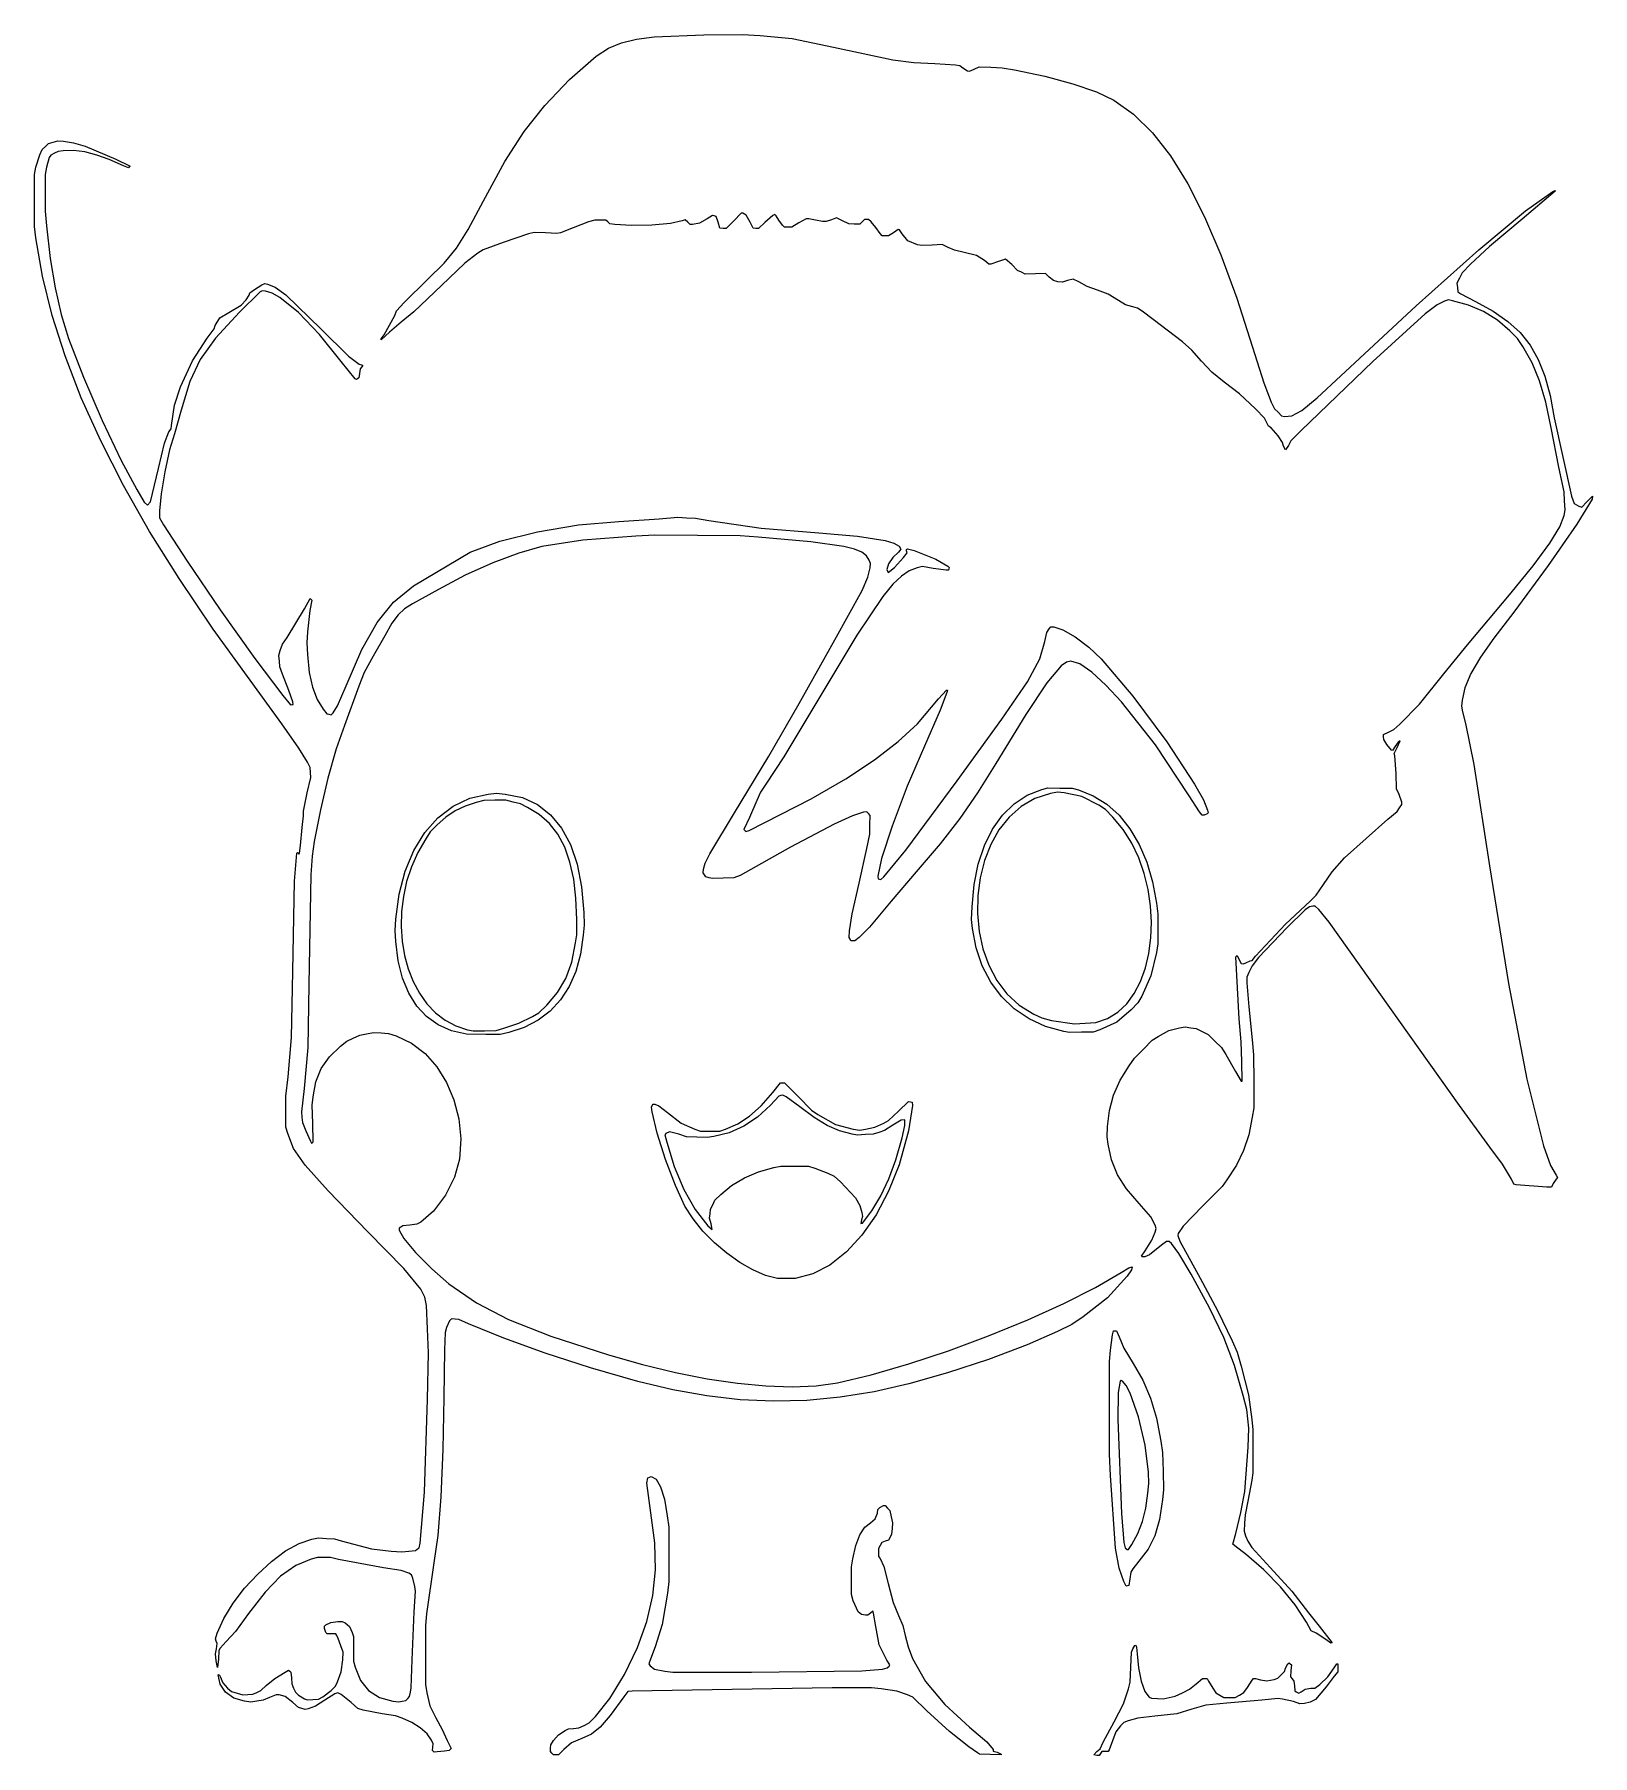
# Model space of a CAD drawing. Extents: x 0 to 170, y 0 to 188.
import ezdxf

# ---------------------------------------------------------------- set-up
doc = ezdxf.new("R2010")
doc.units = 0

msp = doc.modelspace()

# ---------------------------------------------------------------- linework, layer by layer
at = {"layer": 'Layer 1'}
for p, q in [((67.953039, 187.662398), (73.344797, 187.861329)), ((73.344797, 187.861329), (77.592877, 187.911719)), ((77.592877, 187.911719), (79.495657, 187.810441)), ((79.495657, 187.810441), (83.002249, 187.474364)), ((61.62492, 185.551074), (62.959644, 186.39639)), ((62.959644, 186.39639), (64.376673, 187.002501)), ((64.376673, 187.002501), (65.999856, 187.410731)), ((65.999856, 187.410731), (67.953039, 187.662398)), ((83.002249, 187.474364), (87.519227, 186.512341)), ((87.519227, 186.512341), (93.974307, 185.154133)), ((58.706997, 182.977549), (61.62492, 185.551074)), ((93.974307, 185.154133), (96.275985, 184.865271)), ((96.275985, 184.865271), (98.567827, 184.739081)), ((98.567827, 184.739081), (100.821577, 184.607066)), ((100.821577, 184.607066), (101.305287, 184.525286)), ((101.305287, 184.525286), (101.619377, 184.272882)), ((101.619377, 184.272882), (102.129997, 183.9581)), ((102.326537, 183.89572), (102.859097, 184.134719)), ((102.859097, 184.134719), (103.391657, 184.373717)), ((103.391657, 184.373717), (104.652557, 184.325607)), ((104.652557, 184.325607), (105.913467, 184.277497)), ((105.913467, 184.277497), (107.240997, 184.044322)), ((107.240997, 184.044322), (110.553254, 183.361559)), ((55.997204, 180.158167), (58.706997, 182.977549)), ((102.129997, 183.9581), (102.326537, 183.89572)), ((110.553254, 183.361559), (113.611559, 182.539967)), ((113.611559, 182.539967), (116.199409, 181.645355)), ((116.199409, 181.645355), (118.100297, 180.743532)), ((118.100297, 180.743532), (120.243237, 179.203086)), ((53.76008, 177.33939), (55.997204, 180.158167)), ((120.243237, 179.203086), (122.292799, 177.178429)), ((51.651081, 174.035868), (53.76008, 177.33939)), ((122.292799, 177.178429), (124.259465, 174.650885)), ((0.490635, 173.418646), (0.914196, 174.785026)), ((0.914196, 174.785026), (1.178169, 175.354888)), ((1.178169, 175.354888), (1.530622, 175.690168)), ((1.530622, 175.690168), (1.883076, 176.02545)), ((1.883076, 176.02545), (2.38594, 176.171637)), ((2.103957, 174.746591), (1.951708, 174.479954)), ((2.506363, 174.947161), (2.103957, 174.746591)), ((2.38594, 176.171637), (2.888803, 176.317823)), ((2.908769, 175.14773), (2.506363, 174.947161)), ((2.888803, 176.317823), (3.512713, 176.270173)), ((3.48418, 175.217), (2.908769, 175.14773)), ((4.595512, 175.245375), (3.48418, 175.217)), ((3.512713, 176.270173), (4.591319, 176.100023)), ((4.591319, 176.100023), (5.859104, 175.728301)), ((5.831744, 175.08775), (4.595512, 175.245375)), ((7.144999, 174.7535), (5.831744, 175.08775)), ((5.859104, 175.728301), (9.219413, 174.290933)), ((8.4874, 174.252), (7.144999, 174.7535)), ((124.259465, 174.650885), (126.153721, 171.601779)), ((0.331048, 172.62213), (0.490635, 173.418646)), ((1.660482, 173.417934), (1.521504, 172.62255)), ((1.951708, 174.479954), (1.660482, 173.417934)), ((10.05619, 173.580029), (8.4874, 174.252)), ((9.219413, 174.290933), (10.762133, 173.548137)), ((10.577153, 173.363157), (10.05619, 173.580029)), ((10.669643, 173.455647), (10.577153, 173.363157)), ((10.762133, 173.548137), (10.669643, 173.455647)), ((49.325667, 169.762249), (51.651081, 174.035868)), ((0.332848, 169.79007), (0.331048, 172.62213)), ((1.521504, 172.62255), (1.520708, 170.63126)), ((126.153721, 171.601779), (127.986048, 168.012436)), ((165.983857, 170.775615), (166.227437, 170.901574)), ((166.227437, 170.901574), (166.227, 170.82)), ((0.334648, 166.95802), (0.332848, 169.79007)), ((1.520708, 170.63126), (1.519911, 168.63997)), ((47.663024, 166.637924), (49.325667, 169.762249)), ((166.227, 170.82), (162.64268, 167.75414)), ((162.994154, 168.659317), (165.983857, 170.775615)), ((1.519911, 168.63997), (1.659215, 167.04694)), ((60.777545, 167.452298), (59.112275, 166.820062)), ((61.485559, 167.646077), (60.777545, 167.452298)), ((62.075713, 167.656417), (61.485559, 167.646077)), ((62.665867, 167.666757), (62.075713, 167.656417)), ((62.883446, 167.462448), (62.665867, 167.666757)), ((63.101026, 167.258139), (62.883446, 167.462448)), ((63.66507, 167.176599), (63.101026, 167.258139)), ((65.455124, 167.066895), (63.66507, 167.176599)), ((67.670481, 167.116001), (65.455124, 167.066895)), ((69.719771, 167.292618), (67.670481, 167.116001)), ((71.01162, 167.565445), (69.719771, 167.292618)), ((71.333505, 167.705031), (71.01162, 167.565445)), ((71.608202, 167.442516), (71.333505, 167.705031)), ((71.8829, 167.18), (71.608202, 167.442516)), ((72.13514, 167.179979), (71.8829, 167.18)), ((72.885928, 167.341965), (72.13514, 167.179979)), ((73.73563, 167.794455), (72.885928, 167.341965)), ((74.287595, 168.169289), (73.73563, 167.794455)), ((74.494979, 168.117239), (74.287595, 168.169289)), ((74.702363, 168.065189), (74.494979, 168.117239)), ((74.908593, 167.423455), (74.702363, 168.065189)), ((75.114822, 166.781722), (74.908593, 167.423455)), ((76.620054, 167.572011), (75.808108, 166.725022)), ((77.432, 168.419), (76.620054, 167.572011)), ((77.60933, 168.418567), (77.432, 168.419)), ((77.975479, 168.195675), (77.60933, 168.418567)), ((78.43194, 167.415487), (77.975479, 168.195675)), ((78.74338, 166.781282), (78.43194, 167.415487)), ((80.00862, 167.383412), (79.32681, 166.725202)), ((80.8952, 168.14773), (80.00862, 167.383412)), ((81.09999, 168.253839), (80.8952, 168.14773)), ((81.24147, 168.13707), (81.09999, 168.253839)), ((81.54098, 167.663909), (81.24147, 168.13707)), ((81.92337, 167.096733), (81.54098, 167.663909)), ((82.14774, 166.885951), (81.92337, 167.096733)), ((83.73835, 167.348576), (82.9579, 166.898151)), ((84.5188, 167.799), (83.73835, 167.348576)), ((84.82815, 167.799421), (84.5188, 167.799)), ((85.52476, 167.661959), (84.82815, 167.799421)), ((86.31028, 167.514638), (85.52476, 167.661959)), ((86.70853, 167.504838), (86.31028, 167.514638)), ((87.27095, 167.699498), (86.70853, 167.504838)), ((87.83336, 167.894159), (87.27095, 167.699498)), ((88.4981, 167.565699), (87.83336, 167.894159)), ((89.16286, 167.237241), (88.4981, 167.565699)), ((89.76582, 167.230741), (89.16286, 167.237241)), ((90.36877, 167.224241), (89.76582, 167.230741)), ((90.62329, 167.46762), (90.36877, 167.224241)), ((90.8778, 167.711), (90.62329, 167.46762)), ((91.1096, 167.711), (90.8778, 167.711)), ((91.34166, 167.710627), (91.1096, 167.711)), ((91.6157, 167.480045), (91.34166, 167.710627)), ((92.12372, 166.838407), (91.6157, 167.480045)), ((127.986048, 168.012436), (129.766931, 163.864181)), ((157.910207, 164.401927), (162.994154, 168.659317)), ((162.64268, 167.75414), (159.063085, 164.789351)), ((0.495262, 165.719), (0.334648, 166.95802)), ((1.201917, 161.55809), (0.495262, 165.719)), ((1.659215, 167.04694), (2.05185, 163.483718)), ((46.382823, 164.580545), (47.663024, 166.637924)), ((51.461435, 165.223143), (49.272315, 164.414861)), ((54.249245, 166.171566), (51.461435, 165.223143)), ((54.847935, 166.311707), (54.249245, 166.171566)), ((56.086955, 166.252347), (54.847935, 166.311707)), ((57.325975, 166.192987), (56.086955, 166.252347)), ((57.740495, 166.287297), (57.325975, 166.192987)), ((59.112275, 166.820062), (57.740495, 166.287297)), ((75.461465, 166.753372), (75.114822, 166.781722)), ((75.808108, 166.725022), (75.461465, 166.753372)), ((79.0351, 166.753242), (78.74338, 166.781282)), ((79.32681, 166.725202), (79.0351, 166.753242)), ((82.55282, 166.892051), (82.14774, 166.885951)), ((82.9579, 166.898151), (82.55282, 166.892051)), ((92.58106, 166.183972), (92.12372, 166.838407)), ((92.80439, 165.940592), (92.58106, 166.183972)), ((93.16396, 165.940858), (92.80439, 165.940592)), ((93.52354, 165.941123), (93.16396, 165.940858)), ((94.04445, 166.287455), (93.52354, 165.941123)), ((94.56536, 166.633788), (94.04445, 166.287455)), ((94.68986, 166.586018), (94.56536, 166.633788)), ((94.99757, 166.173028), (94.68986, 166.586018)), ((95.630031, 165.381084), (94.99757, 166.173028)), ((96.65889, 164.975528), (95.630031, 165.381084)), ((2.05185, 163.483718), (2.578711, 160.260176)), ((45.042062, 162.970184), (46.382823, 164.580545)), ((48.692428, 164.040504), (47.290634, 162.945463)), ((49.272315, 164.414861), (48.692428, 164.040504)), ((97.13919, 164.873697), (96.65889, 164.975528)), ((98.25192, 164.928997), (97.13919, 164.873697)), ((99.36465, 164.984297), (98.25192, 164.928997)), ((100.02927, 164.673065), (99.36465, 164.984297)), ((100.69387, 164.361834), (100.02927, 164.673065)), ((101.75505, 164.14039), (100.69387, 164.361834)), ((103.106065, 163.782298), (101.75505, 164.14039)), ((103.96142, 163.241774), (103.106065, 163.782298)), ((106.272175, 163.415853), (105.5156, 163.152471)), ((106.9737, 162.814281), (106.272175, 163.415853)), ((129.766931, 163.864181), (131.506853, 159.138338)), ((151.083485, 158.308857), (157.910207, 164.401927)), ((159.063085, 164.789351), (157.01169, 162.86617)), ((2.260825, 157.266469), (1.201917, 161.55809)), ((43.197737, 161.186909), (45.042062, 162.970184)), ((47.290634, 162.945463), (44.728128, 160.517124)), ((104.451, 162.843), (103.96142, 163.241774)), ((104.67579, 162.842714), (104.451, 162.843)), ((105.5156, 163.152471), (104.67579, 162.842714)), ((107.5954, 162.166336), (106.9737, 162.814281)), ((108.00985, 161.968489), (107.5954, 162.166336)), ((108.42431, 161.770641), (108.00985, 161.968489)), ((109.52472, 161.797791), (108.42431, 161.770641)), ((110.62512, 161.824941), (109.52472, 161.797791)), ((111.03585, 161.44636), (110.62512, 161.824941)), ((156.0713, 161.892099), (155.79509, 161.327883)), ((157.01169, 162.86617), (156.0713, 161.892099)), ((2.578711, 160.260176), (3.244815, 157.350541)), ((24.952818, 159.821751), (22.713088, 157.621481)), ((23.750756, 159.473771), (23.841616, 159.734397)), ((23.841616, 159.734397), (24.326547, 160.100522)), ((24.326547, 160.100522), (25.130649, 160.600008)), ((25.182529, 159.942232), (24.952818, 159.821751)), ((25.130649, 160.600008), (25.449822, 160.733367)), ((25.527244, 159.895992), (25.182529, 159.942232)), ((25.449822, 160.733367), (25.767397, 160.674487)), ((26.258457, 159.674413), (25.527244, 159.895992)), ((25.767397, 160.674487), (26.60878, 160.339756)), ((27.121895, 159.200073), (26.258457, 159.674413)), ((26.60878, 160.339756), (27.74257, 159.512391)), ((40.670787, 158.683839), (43.197737, 161.186909)), ((44.728128, 160.517124), (41.714786, 157.65481)), ((111.516092, 161.088001), (111.03585, 161.44636)), ((111.994929, 160.909001), (111.516092, 161.088001)), ((112.491711, 160.905745), (111.994929, 160.909001)), ((113.02579, 161.07462), (112.491711, 160.905745)), ((113.641871, 161.230738), (113.02579, 161.07462)), ((114.26723, 160.930236), (113.641871, 161.230738)), ((115.1872, 160.418898), (114.26723, 160.930236)), ((116.31672, 160.009698), (115.1872, 160.418898)), ((117.454521, 159.566056), (116.31672, 160.009698)), ((155.79509, 161.327883), (155.51887, 160.763666)), ((155.51887, 160.763666), (155.57597, 160.291821)), ((155.57597, 160.291821), (155.63317, 159.819976)), ((155.63317, 159.819976), (155.96093, 159.613063)), ((155.96093, 159.613063), (157.55381, 158.772389)), ((21.558436, 157.568291), (22.870556, 158.397487)), ((22.870556, 158.397487), (23.430815, 158.962255)), ((23.430815, 158.962255), (23.750756, 159.473771)), ((29.154718, 157.577166), (27.121895, 159.200073)), ((27.74257, 159.512391), (31.630797, 155.756147)), ((39.662717, 157.267811), (39.844522, 157.754571)), ((39.844522, 157.754571), (40.670787, 158.683839)), ((118.5932, 158.891478), (117.454521, 159.566056)), ((119.350565, 158.431683), (118.5932, 158.891478)), ((120.14468, 158.186672), (119.350565, 158.431683)), ((120.65773, 158.06373), (120.14468, 158.186672)), ((121.16245, 157.74265), (120.65773, 158.06373)), ((122.37519, 156.831789), (121.16245, 157.74265)), ((131.506853, 159.138338), (133.216297, 153.816232)), ((142.865457, 150.685515), (151.083485, 158.308857)), ((153.344358, 158.434133), (152.062127, 157.447108)), ((154.14852, 158.820052), (153.344358, 158.434133)), ((154.59839, 158.950833), (154.14852, 158.820052)), ((155.03661, 158.866283), (154.59839, 158.950833)), ((156.765615, 158.395331), (155.03661, 158.866283)), ((158.41194, 157.67565), (156.765615, 158.395331)), ((157.55381, 158.772389), (159.463923, 157.720524)), ((159.463923, 157.720524), (161.071611, 156.609543)), ((3.673644, 152.840176), (2.260825, 157.266469)), ((3.244815, 157.350541), (4.055175, 154.72904)), ((19.93758, 155.807184), (20.041436, 156.161191)), ((20.041436, 156.161191), (20.556645, 157.014131)), ((22.713088, 157.621481), (20.080397, 154.765808)), ((20.556645, 157.014131), (21.558436, 157.568291)), ((31.444256, 155.195392), (29.154718, 157.577166)), ((38.471737, 155.153111), (39.662717, 157.267811)), ((40.333638, 156.539194), (39.066258, 155.433134)), ((41.714786, 157.65481), (40.333638, 156.539194)), ((125.56125, 154.370289), (122.37519, 156.831789)), ((152.062127, 157.447108), (146.35916, 152.227262)), ((159.930203, 156.731109), (158.41194, 157.67565)), ((161.27502, 155.585573), (159.930203, 156.731109)), ((161.071611, 156.609543), (162.408561, 155.392612)), ((4.055175, 154.72904), (5.688374, 150.535769)), ((17.561636, 152.29273), (19.174632, 154.789414)), ((20.080397, 154.765808), (18.401526, 152.466699)), ((19.174632, 154.789414), (19.93758, 155.807184)), ((33.809054, 152.222872), (31.444256, 155.195392)), ((31.630797, 155.756147), (34.585428, 152.829226)), ((39.066258, 155.433134), (38.165, 154.591716)), ((38.165, 154.591716), (38.173204, 154.69981)), ((38.173204, 154.69981), (38.471737, 155.153111)), ((126.591806, 153.480167), (125.56125, 154.370289)), ((162.11912, 154.744807), (161.27502, 155.585573)), ((162.70828, 153.858732), (162.11912, 154.744807)), ((162.408561, 155.392612), (163.506458, 154.0229)), ((163.506458, 154.0229), (164.396985, 152.453574)), ((5.442035, 148.27525), (3.673644, 152.840176)), ((16.275802, 149.479314), (17.561636, 152.29273)), ((18.401526, 152.466699), (17.288586, 150.072005)), ((35.338174, 150.362892), (33.809054, 152.222872)), ((34.585428, 152.829226), (35.762837, 151.956007)), ((127.65555, 152.266759), (126.591806, 153.480167)), ((128.774625, 151.066939), (127.65555, 152.266759)), ((133.216297, 153.816232), (134.451068, 149.911984)), ((146.35916, 152.227262), (138.51696, 144.718282)), ((163.717216, 152.105163), (162.70828, 153.858732)), ((164.539434, 150.123222), (163.717216, 152.105163)), ((164.396985, 152.453574), (165.11183, 150.637802)), ((5.688374, 150.535769), (7.739278, 145.805419)), ((35.475695, 150.288182), (35.338174, 150.362892)), ((35.59522, 150.362052), (35.475695, 150.288182)), ((35.714744, 150.435922), (35.59522, 150.362052)), ((35.783024, 150.939045), (35.714744, 150.435922)), ((35.762837, 151.956007), (36.0379, 151.872907)), ((35.851294, 151.442169), (35.783024, 150.939045)), ((36.009213, 151.616667), (35.851294, 151.442169)), ((36.167133, 151.791167), (36.009213, 151.616667)), ((36.0379, 151.872907), (36.167133, 151.791167)), ((130.13274, 149.982799), (128.774625, 151.066939)), ((140.262123, 148.282355), (142.865457, 150.685515)), ((165.11183, 150.637802), (165.682676, 148.528751)), ((15.623906, 147.480449), (16.275802, 149.479314)), ((17.288586, 150.072005), (16.353688, 146.929581)), ((131.807486, 148.699778), (130.13274, 149.982799)), ((133.53822, 147.073069), (131.807486, 148.699778)), ((134.451068, 149.911984), (135.268727, 147.818072)), ((165.215189, 147.797136), (164.539434, 150.123222)), ((165.682676, 148.528751), (166.14121, 146.079589)), ((7.567657, 143.56773), (5.442035, 148.27525)), ((15.276059, 145.258954), (15.623906, 147.480449)), ((16.353688, 146.929581), (15.600564, 144.363031)), ((134.52356, 146.062209), (133.53822, 147.073069)), ((135.268727, 147.818072), (135.627207, 147.08432)), ((135.627207, 147.08432), (136.005957, 146.694612)), ((136.005957, 146.694612), (136.384707, 146.304905)), ((137.506309, 146.296561), (138.584167, 146.897501)), ((138.584167, 146.897501), (140.262123, 148.282355)), ((165.78474, 145.011132), (165.215189, 147.797136)), ((7.739278, 145.805419), (9.806647, 141.425579)), ((15.002996, 144.55094), (15.234339, 144.888418)), ((15.234339, 144.888418), (15.276059, 145.258954)), ((134.74843, 145.624418), (134.52356, 146.062209)), ((134.97331, 145.186627), (134.74843, 145.624418)), ((135.25151, 145.009624), (134.97331, 145.186627)), ((136.0066, 144.124606), (135.25151, 145.009624)), ((136.384707, 146.304905), (136.703267, 146.245145)), ((136.703267, 146.245145), (137.506309, 146.296561)), ((138.51696, 144.718282), (137.40643, 143.565572)), ((166.63698, 140.718802), (165.78474, 145.011132)), ((166.14121, 146.079589), (168.00051, 137.531959)), ((10.052169, 138.713656), (7.567657, 143.56773)), ((13.875316, 140.55819), (14.509098, 143.343783)), ((14.509098, 143.343783), (15.002996, 144.55094)), ((15.600564, 144.363031), (15.081344, 142.597012)), ((136.48348, 143.416592), (136.0066, 144.124606)), ((136.5942, 142.996209), (136.48348, 143.416592)), ((136.806268, 142.603702), (136.5942, 142.996209)), ((137.14795, 143.070909), (136.806268, 142.603702)), ((137.40643, 143.565572), (137.14795, 143.070909)), ((9.806647, 141.425579), (11.489245, 138.28384)), ((15.081344, 142.597012), (14.559871, 140.203974)), ((12.979026, 136.942874), (13.875316, 140.55819)), ((14.559871, 140.203974), (14.152082, 137.784352)), ((167.21313, 138.017982), (166.63698, 140.718802)), ((12.89723, 133.709066), (10.052169, 138.713656)), ((11.489245, 138.28384), (12.313236, 136.89068)), ((14.152082, 137.784352), (13.973914, 135.938581)), ((167.26373, 137.040541), (167.21313, 138.017982)), ((168.00051, 137.531959), (168.312001, 136.75618)), ((170.275915, 137.225217), (168.604524, 134.49721)), ((169.69052, 136.941223), (170.315809, 137.536078)), ((170.315809, 137.536078), (170.275915, 137.225217)), ((12.313236, 136.89068), (12.650144, 136.548454)), ((12.650144, 136.548454), (12.979026, 136.942874)), ((13.973914, 135.938581), (13.960234, 135.186316)), ((13.960234, 135.186316), (14.427338, 134.405028)), ((68.477346, 135.058932), (70.512886, 135.247637)), ((70.512886, 135.247637), (71.486406, 135.199997)), ((71.486406, 135.199997), (72.459925, 135.152357)), ((166.740871, 134.201505), (167.20842, 135.44751)), ((167.20842, 135.44751), (167.31433, 136.0631)), ((167.31433, 136.0631), (167.26373, 137.040541)), ((168.312001, 136.75618), (168.81286, 136.453699)), ((168.81286, 136.453699), (169.15736, 136.350486)), ((169.15736, 136.350486), (169.69052, 136.941223)), ((16.1045, 128.55), (12.89723, 133.709066)), ((14.427338, 134.405028), (16.979572, 130.445952)), ((51.116955, 132.640677), (55.214077, 133.665159)), ((55.214077, 133.665159), (59.692389, 134.410884)), ((59.692389, 134.410884), (64.096506, 134.783848)), ((64.096506, 134.783848), (68.477346, 135.058932)), ((68.008344, 133.304869), (65.941774, 133.20173)), ((72.667904, 133.258179), (68.008344, 133.304869)), ((72.459925, 135.152357), (73.920205, 134.886634)), ((73.920205, 134.886634), (79.623274, 134.046111)), ((79.623274, 134.046111), (85.912205, 133.546034)), ((85.912205, 133.546034), (90.140372, 133.198587)), ((168.604524, 134.49721), (165.484228, 129.978935)), ((165.639294, 132.405847), (166.740871, 134.201505)), ((41.684626, 127.769518), (47.856406, 131.431438)), ((47.856406, 131.431438), (51.116955, 132.640677)), ((55.668374, 132.04101), (53.181933, 131.334046)), ((60.141347, 132.746657), (55.668374, 132.04101)), ((65.941774, 133.20173), (60.141347, 132.746657)), ((77.327464, 133.211489), (72.667904, 133.258179)), ((79.274504, 133.069402), (77.327464, 133.211489)), ((85.023375, 132.581303), (79.274504, 133.069402)), ((88.638413, 132.068743), (85.023375, 132.581303)), ((89.797487, 131.772038), (88.638413, 132.068743)), ((90.605196, 131.431716), (89.797487, 131.772038)), ((90.140372, 133.198587), (93.12399, 132.698671)), ((91.122236, 131.035274), (90.605196, 131.431716)), ((93.12399, 132.698671), (94.08993, 132.405972)), ((94.600285, 131.426204), (93.984597, 130.838926)), ((94.08993, 132.405972), (94.673736, 132.092478)), ((94.851743, 131.763964), (94.600285, 131.426204)), ((94.673736, 132.092478), (94.851743, 131.763964)), ((95.462771, 131.744059), (95.570235, 131.807777)), ((95.475405, 131.569309), (95.462771, 131.744059)), ((95.525305, 131.370459), (95.475405, 131.569309)), ((95.570235, 131.807777), (96.321945, 131.610759)), ((96.321945, 131.610759), (98.663006, 130.680356)), ((163.837342, 129.963709), (165.639294, 132.405847)), ((16.979572, 130.445952), (20.605524, 125.162386)), ((50.327638, 130.261044), (47.327811, 128.913913)), ((53.181933, 131.334046), (50.327638, 130.261044)), ((91.409304, 130.570212), (91.122236, 131.035274)), ((91.25428, 128.72291), (91.502544, 129.72857)), ((91.556544, 130.184682), (91.409304, 130.570212)), ((91.502544, 129.72857), (91.556544, 130.184682)), ((93.522738, 130.151112), (93.313819, 129.552802)), ((93.313819, 129.552802), (93.456955, 129.234034)), ((93.456955, 129.234034), (94.167268, 129.77381)), ((93.984597, 130.838926), (93.522738, 130.151112)), ((94.167268, 129.77381), (95.134755, 130.844594)), ((95.134755, 130.844594), (95.525305, 131.370459)), ((96.618535, 129.714855), (95.77244, 129.403101)), ((97.231985, 129.866241), (96.618535, 129.714855)), ((98.386735, 129.670402), (97.231985, 129.866241)), ((99.787655, 129.476265), (98.386735, 129.670402)), ((98.663006, 130.680356), (99.985665, 129.918619)), ((99.985665, 129.918619), (100.138205, 129.750063)), ((100.086005, 129.614015), (100.033805, 129.477965)), ((100.138205, 129.750063), (100.086005, 129.614015)), ((161.26867, 126.77826), (163.837342, 129.963709)), ((165.484228, 129.978935), (161.72291, 124.892123)), ((19.817281, 123.053622), (16.1045, 128.55)), ((39.517332, 125.976098), (41.684626, 127.769518)), ((47.327811, 128.913913), (44.404774, 127.38456)), ((90.624452, 127.266474), (91.25428, 128.72291)), ((93.965418, 127.933269), (92.880756, 126.61117)), ((94.90869, 128.836575), (93.965418, 127.933269)), ((95.77244, 129.403101), (94.90869, 128.836575)), ((100.033805, 129.477965), (99.787655, 129.476265)), ((29.796167, 125.260318), (30.396036, 126.397048)), ((30.582316, 126.210848), (30.384448, 125.078748)), ((30.396036, 126.397048), (30.489176, 126.303948)), ((30.489176, 126.303948), (30.582316, 126.210848)), ((37.704939, 123.765394), (39.517332, 125.976098)), ((41.577704, 125.80598), (40.706059, 125.262757)), ((44.404774, 127.38456), (41.577704, 125.80598)), ((87.666534, 121.86674), (90.624452, 127.266474)), ((92.880756, 126.61117), (90.039787, 122.382557)), ((156.66131, 121.32254), (161.26867, 126.77826)), ((20.605524, 125.162386), (24.395008, 119.854365)), ((27.910917, 122.132288), (29.796167, 125.260318)), ((30.384448, 125.078748), (30.111814, 122.751878)), ((40.007097, 124.60848), (39.33894, 123.678765)), ((40.706059, 125.262757), (40.007097, 124.60848)), ((161.72291, 124.892123), (159.55645, 122.060063)), ((27.329147, 112.70698), (19.817281, 123.053622)), ((27.394048, 121.412443), (27.910917, 122.132288)), ((30.111814, 122.751878), (30.037044, 121.557108)), ((36.042009, 120.833402), (37.704939, 123.765394)), ((38.559714, 122.30923), (37.296114, 120.09669)), ((39.33894, 123.678765), (38.559714, 122.30923)), ((90.039787, 122.382557), (85.890835, 115.494655)), ((110.55525, 121.68507), (110.762462, 122.668515)), ((110.762462, 122.668515), (111.03113, 123.08403)), ((111.03113, 123.08403), (111.21039, 123.28316)), ((111.21039, 123.28316), (111.538, 123.283)), ((111.538, 123.283), (112.51215, 122.98341)), ((112.51215, 122.98341), (113.864972, 122.195598)), ((113.864972, 122.195598), (115.347737, 121.086002)), ((159.55645, 122.060063), (158.072639, 119.97836)), ((26.998457, 120.163578), (27.137406, 120.705948)), ((27.059457, 119.556128), (26.998457, 120.163578)), ((27.137406, 120.705948), (27.394048, 121.412443)), ((30.037044, 121.557108), (30.117854, 120.275588)), ((30.117854, 120.275588), (30.32067, 118.327953)), ((34.323106, 116.876118), (36.042009, 120.833402)), ((83.742544, 114.91935), (87.666534, 121.86674)), ((110.013067, 119.79614), (110.55525, 121.68507)), ((115.347737, 121.086002), (116.71171, 119.82106)), ((154.08091, 118.16231), (156.66131, 121.32254)), ((24.395008, 119.854365), (27.437838, 115.821928)), ((27.120457, 118.948688), (27.059457, 119.556128)), ((27.410654, 118.128818), (27.120457, 118.948688)), ((30.32067, 118.327953), (30.667709, 116.708583)), ((36.310928, 118.296465), (35.729644, 116.82213)), ((37.296114, 120.09669), (36.310928, 118.296465)), ((108.659685, 117.301783), (110.013067, 119.79614)), ((112.339804, 119.027083), (110.77146, 117.195605)), ((112.922346, 119.43752), (112.339804, 119.027083)), ((113.40961, 119.56444), (112.922346, 119.43752)), ((114.385959, 119.247977), (113.40961, 119.56444)), ((115.671988, 118.351804), (114.385959, 119.247977)), ((117.203806, 116.948657), (115.671988, 118.351804)), ((116.71171, 119.82106), (120.166988, 115.73963)), ((158.072639, 119.97836), (157.018615, 118.193135)), ((28.104138, 116.335428), (27.410654, 118.128818)), ((30.667709, 116.708583), (31.168393, 115.384766)), ((33.405395, 114.672152), (34.323106, 116.876118)), ((35.729644, 116.82213), (34.158474, 112.52979)), ((105.868643, 113.205818), (108.659685, 117.301783)), ((110.77146, 117.195605), (108.469721, 113.749894)), ((118.917525, 115.11127), (117.203806, 116.948657)), ((151.439487, 114.86264), (154.08091, 118.16231)), ((156.364341, 116.645792), (156.07978, 115.277733)), ((157.018615, 118.193135), (156.364341, 116.645792)), ((27.437838, 115.821928), (28.272433, 114.777388)), ((28.535222, 115.099548), (28.104138, 116.335428)), ((28.272433, 114.777388), (28.417727, 114.807288)), ((28.417727, 114.807288), (28.563022, 114.837188)), ((28.563022, 114.837188), (28.535222, 115.099548)), ((31.168393, 115.384766), (31.832144, 114.323788)), ((32.913266, 113.912948), (33.405395, 114.672152)), ((80.448804, 109.180064), (83.742544, 114.91935)), ((85.890835, 115.494655), (82.069703, 109.111403)), ((96.667152, 112.718405), (98.961652, 115.428305)), ((98.961652, 115.428305), (99.820542, 116.379695)), ((99.8839, 116.13662), (99.153137, 114.189217)), ((99.820542, 116.379695), (99.9431, 116.38)), ((99.9431, 116.38), (99.8839, 116.13662)), ((122.635105, 110.424721), (118.917525, 115.11127)), ((120.166988, 115.73963), (123.877463, 110.738216)), ((149.28114, 112.66223), (151.439487, 114.86264)), ((156.07978, 115.277733), (156.02588, 114.640173)), ((156.02588, 114.640173), (156.12949, 114.027703)), ((29.189072, 110.076826), (27.329147, 112.70698)), ((31.832144, 114.323788), (32.23577, 113.816598)), ((32.23577, 113.816598), (32.46196, 113.759798)), ((32.46196, 113.759798), (32.688151, 113.702998)), ((32.688151, 113.702998), (32.913266, 113.912948)), ((94.563107, 110.769687), (96.667152, 112.718405)), ((99.153137, 114.189217), (97.41733, 110.27338)), ((101.01348, 106.51207), (105.868643, 113.205818)), ((108.469721, 113.749894), (105.19973, 108.36984)), ((148.61702, 112.08697), (149.28114, 112.66223)), ((156.12949, 114.027703), (156.44836, 112.751473)), ((156.44836, 112.751473), (157.349541, 108.271293)), ((34.158474, 112.52979), (33.255813, 109.972629)), ((91.975601, 108.78619), (94.563107, 110.769687)), ((147.50968, 111.55596), (148.06336, 111.82147)), ((147.52088, 111.28574), (147.50968, 111.55596)), ((147.53198, 111.01552), (147.52088, 111.28574)), ((147.87642, 110.44588), (147.53198, 111.01552)), ((148.06336, 111.82147), (148.61702, 112.08697)), ((149.00402, 110.14838), (149.32396, 110.87085)), ((149.32396, 110.87085), (149.102373, 110.710715)), ((30.123807, 108.52188), (29.189072, 110.076826)), ((33.255813, 109.972629), (32.35193, 106.802191)), ((76.707944, 103.01585), (80.448804, 109.180064)), ((82.069703, 109.111403), (80.112155, 106.145045)), ((97.41733, 110.27338), (95.545165, 105.89695)), ((126.31361, 104.87404), (122.635105, 110.424721)), ((123.877463, 110.738216), (126.905411, 106.15115)), ((148.36317, 109.84883), (147.87642, 110.44588)), ((148.50549, 109.82143), (148.36317, 109.84883)), ((148.72855, 110.20204), (148.50549, 109.82143)), ((148.68409, 109.4747), (149.00402, 110.14838)), ((148.74489, 109.23205), (148.68409, 109.4747)), ((149.102373, 110.710715), (148.72855, 110.20204)), ((148.87065, 107.30788), (148.74489, 109.23205)), ((30.399806, 107.94357), (30.123807, 108.52188)), ((30.442396, 107.40472), (30.399806, 107.94357)), ((30.484986, 106.86587), (30.442396, 107.40472)), ((88.834946, 106.718625), (91.975601, 108.78619)), ((105.19973, 108.36984), (103.227365, 105.182281)), ((148.93565, 105.62634), (148.87065, 107.30788)), ((157.349541, 108.271293), (159.05677, 97.219373)), ((29.677189, 103.19305), (30.081155, 105.18434)), ((30.081155, 105.18434), (30.484986, 106.86587)), ((32.35193, 106.802191), (31.528284, 103.331628)), ((49.82788, 105.0582), (50.759129, 105.15847)), ((50.759129, 105.15847), (51.702986, 105.05967)), ((79.527761, 105.275468), (79.140355, 104.337115)), ((80.112155, 106.145045), (79.527761, 105.275468)), ((85.071452, 104.517705), (88.834946, 106.718625)), ((95.545165, 105.89695), (93.892516, 101.561279)), ((95.381707, 98.934067), (101.01348, 106.51207)), ((103.227365, 105.182281), (101.295357, 102.385109)), ((108.651127, 104.929822), (110.25003, 105.54847)), ((110.25003, 105.54847), (110.86954, 105.71529)), ((110.86954, 105.71529), (112.19707, 105.71429)), ((111.92563, 105.25226), (111.17635, 105.10103)), ((112.68088, 105.19766), (111.92563, 105.25226)), ((112.19707, 105.71429), (113.52459, 105.71329)), ((114.604784, 104.797978), (112.68088, 105.19766)), ((113.52459, 105.71329), (114.23261, 105.51124)), ((114.23261, 105.51124), (115.850612, 104.877822)), ((126.905411, 106.15115), (127.870399, 104.429975)), ((149.21833, 105.01672), (148.93565, 105.62634)), ((31.528284, 103.331628), (30.866334, 99.87409)), ((44.354189, 102.472255), (46.000735, 103.738474)), ((46.000735, 103.738474), (47.833418, 104.611477)), ((47.327127, 103.750696), (46.242394, 103.22054)), ((48.509601, 104.14246), (47.327127, 103.750696)), ((47.833418, 104.611477), (49.82788, 105.0582)), ((49.360889, 104.36722), (48.509601, 104.14246)), ((50.555659, 104.37422), (49.360889, 104.36722)), ((51.750429, 104.38122), (50.555659, 104.37422)), ((51.702986, 105.05967), (53.567704, 104.669296)), ((52.546945, 104.18247), (51.750429, 104.38122)), ((53.34346, 103.98372), (52.546945, 104.18247)), ((54.139976, 103.59622), (53.34346, 103.98372)), ((53.567704, 104.669296), (55.214201, 103.915739)), ((55.412357, 102.830756), (54.139976, 103.59622)), ((55.214201, 103.915739), (56.637965, 102.80581)), ((78.302742, 101.080445), (85.071452, 104.517705)), ((79.140355, 104.337115), (78.339133, 102.486495)), ((105.945496, 102.748369), (107.212186, 103.989579)), ((107.96712, 103.690335), (106.66086, 102.536165)), ((107.212186, 103.989579), (108.651127, 104.929822)), ((109.473364, 104.559547), (107.96712, 103.690335)), ((111.17635, 105.10103), (109.473364, 104.559547)), ((116.45332, 103.85267), (114.604784, 104.797978)), ((115.850612, 104.877822), (117.334052, 103.94884)), ((117.16947, 103.37731), (116.45332, 103.85267)), ((117.97078, 102.53913), (117.16947, 103.37731)), ((117.334052, 103.94884), (118.670892, 102.741797)), ((127.44066, 103.12613), (126.31361, 104.87404)), ((127.870399, 104.429975), (128.31311, 103.31276)), ((128.31311, 103.31276), (128.36911, 103.01418)), ((148.98072, 103.14862), (149.24087, 103.53992)), ((149.501, 104.169), (149.21833, 105.01672)), ((149.24087, 103.53992), (149.50103, 103.93123)), ((149.50103, 103.93123), (149.501, 104.169)), ((29.350224, 99.45385), (29.547733, 101.42301)), ((29.547733, 101.42301), (29.680589, 102.66204)), ((29.680589, 102.66204), (29.677189, 103.19305)), ((42.918135, 100.845881), (44.354189, 102.472255)), ((44.269411, 101.68908), (43.51039, 100.93681)), ((45.231216, 102.537999), (44.269411, 101.68908)), ((46.242394, 103.22054), (45.231216, 102.537999)), ((56.508516, 101.855778), (55.412357, 102.830756)), ((57.430379, 100.666878), (56.508516, 101.855778)), ((56.637965, 102.80581), (57.834482, 101.34632)), ((73.996611, 98.523155), (76.707944, 103.01585)), ((78.339133, 102.486495), (77.728938, 101.204815)), ((87.593596, 101.77699), (82.81461, 99.25061)), ((89.588189, 102.6743), (87.593596, 101.77699)), ((90.79507, 103.07628), (89.588189, 102.6743)), ((91.13476, 103.12188), (90.79507, 103.07628)), ((91.31127, 102.92621), (91.13476, 103.12188)), ((91.48778, 102.73053), (91.31127, 102.92621)), ((91.47178, 100.67058), (91.47978, 101.70056)), ((91.47978, 101.70056), (91.48778, 102.73053)), ((93.892516, 101.561279), (92.7343, 98.035283)), ((101.295357, 102.385109), (99.151021, 99.634427)), ((104.863346, 101.226819), (105.945496, 102.748369)), ((106.66086, 102.536165), (105.557826, 101.139805)), ((119.090082, 101.192732), (117.97078, 102.53913)), ((118.670892, 102.741797), (119.849095, 101.274194)), ((127.741, 102.75), (127.44066, 103.12613)), ((127.94587, 102.75061), (127.741, 102.75)), ((128.25974, 102.88239), (127.94587, 102.75061)), ((128.36911, 103.01418), (128.25974, 102.88239)), ((143.258803, 98.081684), (147.98255, 102.30785)), ((147.98255, 102.30785), (148.98072, 103.14862)), ((30.866334, 99.87409), (30.61704, 98.264842)), ((41.71693, 98.892416), (42.918135, 100.845881)), ((43.015806, 100.18455), (42.149354, 98.691417)), ((43.51039, 100.93681), (43.015806, 100.18455)), ((58.179875, 99.25965), (57.430379, 100.666878)), ((57.834482, 101.34632), (58.799241, 99.54408)), ((58.799241, 99.54408), (59.527728, 97.405901)), ((77.728938, 101.204815), (77.839674, 101.094085)), ((77.839674, 101.094085), (77.95041, 100.983345)), ((77.95041, 100.983345), (78.302742, 101.080445)), ((91.15288, 99.1218), (91.47178, 100.67058)), ((99.151021, 99.634427), (96.54167, 96.58634)), ((104.661263, 99.544025), (103.974413, 97.791597)), ((103.978025, 99.445556), (104.863346, 101.226819)), ((105.557826, 101.139805), (104.661263, 99.544025)), ((120.033372, 99.700756), (119.090082, 101.192732)), ((119.849095, 101.274194), (120.856624, 99.563534)), ((120.803096, 98.092888), (120.033372, 99.700756)), ((120.856624, 99.563534), (121.681443, 97.62732)), ((28.703377, 95.560375), (28.956336, 98.62076)), ((28.956336, 98.62076), (29.029666, 98.69486)), ((29.029666, 98.69486), (29.089126, 98.59866)), ((29.089126, 98.59866), (29.182498, 98.508936)), ((29.182498, 98.508936), (29.252097, 98.605051)), ((29.252097, 98.605051), (29.350224, 99.45385)), ((30.61704, 98.264842), (30.478819, 96.252798)), ((40.774931, 96.644923), (41.71693, 98.892416)), ((42.149354, 98.691417), (41.45706, 97.130457)), ((58.758928, 97.629687), (58.179875, 99.25965)), ((59.169467, 95.772582), (58.758928, 97.629687)), ((73.505767, 97.517463), (73.996611, 98.523155)), ((82.81461, 99.25061), (77.31766, 96.1871)), ((90.29749, 95.3332), (91.15288, 99.1218)), ((92.7343, 98.035283), (92.34543, 96.08788)), ((92.98014, 96.02567), (95.381707, 98.934067)), ((103.30182, 97.425209), (103.978025, 99.445556)), ((103.974413, 97.791597), (103.500518, 95.925288)), ((121.401697, 96.398816), (120.803096, 98.092888)), ((121.681443, 97.62732), (122.311514, 95.483055)), ((141.923027, 96.586509), (143.258803, 98.081684)), ((30.478819, 96.252798), (30.284468, 84.29779)), ((40.116496, 94.136463), (40.774931, 96.644923)), ((41.45706, 97.130457), (40.934533, 95.521663)), ((59.413417, 93.683929), (59.169467, 95.772582)), ((59.527728, 97.405901), (60.015431, 94.938594)), ((73.277264, 96.47139), (73.331184, 96.86474)), ((73.421489, 96.25128), (73.277264, 96.47139)), ((73.331184, 96.86474), (73.505767, 97.517463)), ((73.565714, 96.03116), (73.421489, 96.25128)), ((73.942084, 95.92969), (73.565714, 96.03116)), ((74.318453, 95.82822), (73.942084, 95.92969)), ((75.468973, 95.86562), (74.318453, 95.82822)), ((76.619493, 95.90302), (75.468973, 95.86562)), ((77.31766, 96.1871), (76.619493, 95.90302)), ((92.34543, 96.08788), (92.37293, 95.80482)), ((92.37293, 95.80482), (92.51922, 95.77712)), ((92.51922, 95.77712), (92.6655, 95.74942)), ((92.6655, 95.74942), (92.98014, 96.02567)), ((96.54167, 96.58634), (93.79812, 93.37303)), ((102.847023, 95.186405), (103.30182, 97.425209)), ((103.500518, 95.925288), (103.242821, 93.987869)), ((121.831622, 94.648228), (121.401697, 96.398816)), ((140.95589, 95.18346), (141.923027, 96.586509)), ((159.05677, 97.219373), (161.126309, 84.407207)), ((28.514186, 85.71396), (28.703377, 95.560375)), ((39.76598, 91.4001), (40.116496, 94.136463)), ((40.577381, 93.885028), (40.381213, 92.240544)), ((40.934533, 95.521663), (40.577381, 93.885028)), ((60.015431, 94.938594), (60.257836, 92.14897)), ((89.539222, 91.975009), (90.29749, 95.3332)), ((102.62592, 92.74977), (102.847023, 95.186405)), ((103.242821, 93.987869), (103.204566, 92.02211)), ((122.095313, 92.87081), (121.831622, 94.648228)), ((122.311514, 95.483055), (122.7348, 93.14824)), ((139.5183, 93.38222), (140.175535, 94.030409)), ((140.175535, 94.030409), (140.95589, 95.18346)), ((40.381213, 92.240544), (40.341637, 90.608204)), ((59.492706, 91.35932), (59.413417, 93.683929)), ((60.257836, 92.14897), (60.313596, 90.75849)), ((93.79812, 93.37303), (91.417019, 90.550854)), ((102.57162, 91.37799), (102.62592, 92.74977)), ((103.204566, 92.02211), (103.388995, 90.07078)), ((122.195217, 91.09625), (122.095313, 92.87081)), ((122.7348, 93.14824), (122.88471, 91.99772)), ((122.88471, 91.99772), (122.88271, 90.36043)), ((136.798929, 90.847424), (139.5183, 93.38222)), ((138.964861, 92.423502), (136.99242, 90.51009)), ((139.444916, 92.755323), (138.964861, 92.423502)), ((139.789, 92.8384), (139.444916, 92.755323)), ((140.03413, 92.838743), (139.789, 92.8384)), ((140.43872, 92.465803), (140.03413, 92.838743)), ((141.57296, 91.071903), (140.43872, 92.465803)), ((39.68522, 90.1832), (39.76598, 91.4001)), ((39.76621, 88.9663), (39.68522, 90.1832)), ((40.341637, 90.608204), (40.45426, 89.008001)), ((59.491106, 89.69642), (59.492706, 91.35932)), ((60.313596, 90.75849), (60.211227, 89.65387)), ((89.20711, 89.41972), (89.25791, 90.13967)), ((89.25791, 90.13967), (89.539222, 91.975009)), ((91.417019, 90.550854), (90.30464, 89.40834)), ((102.67695, 90.40447), (102.57162, 91.37799)), ((103.061785, 88.270237), (102.67695, 90.40447)), ((122.133778, 89.354235), (122.195217, 91.09625)), ((122.88271, 90.36043), (122.88071, 88.72315)), ((133.55929, 87.37734), (136.798929, 90.847424)), ((136.99242, 90.51009), (133.87661, 87.218871)), ((155.78346, 71.067303), (141.57296, 91.071903)), ((40.02197, 86.863424), (39.76621, 88.9663)), ((40.45426, 89.008001), (40.714692, 87.459927)), ((58.942127, 86.727244), (59.364554, 88.8114)), ((59.364554, 88.8114), (59.491106, 89.69642)), ((60.211227, 89.65387), (59.903, 87.583006)), ((89.31071, 89.22616), (89.20711, 89.41972)), ((89.4143, 89.0326), (89.31071, 89.22616)), ((89.6291, 89.0326), (89.4143, 89.0326)), ((89.84379, 89.03221), (89.6291, 89.0326)), ((90.30464, 89.40834), (89.84379, 89.03221)), ((103.726172, 86.30557), (103.061785, 88.270237)), ((103.388995, 90.07078), (103.79935, 88.17665)), ((121.913439, 87.674453), (122.133778, 89.354235)), ((122.88071, 88.72315), (122.73578, 87.77823)), ((40.490898, 84.985109), (40.02197, 86.863424)), ((40.714692, 87.459927), (41.118541, 85.983977)), ((58.299814, 84.951325), (58.942127, 86.727244)), ((59.903, 87.583006), (59.383429, 85.714282)), ((103.79935, 88.17665), (104.438875, 86.382488)), ((104.438875, 86.382488), (105.310813, 84.731066)), ((121.536648, 86.086591), (121.913439, 87.674453)), ((122.73578, 87.77823), (122.122141, 85.210694)), ((131.38836, 87.30209), (131.535809, 87.428652)), ((131.76372, 80.53643), (131.38836, 87.30209)), ((131.535809, 87.428652), (131.66702, 87.17822)), ((131.66702, 87.17822), (131.989214, 86.580849)), ((131.989214, 86.580849), (132.225348, 86.520575)), ((132.225348, 86.520575), (132.49503, 86.63015)), ((132.49503, 86.63015), (132.95121, 86.85556)), ((132.95121, 86.85556), (133.17246, 86.91686)), ((133.17246, 86.91686), (133.55929, 87.37734)), ((133.87661, 87.218871), (133.18477, 86.312733)), ((28.362332, 78.494634), (28.514186, 85.71396)), ((41.167226, 83.338934), (40.490898, 84.985109)), ((41.118541, 85.983977), (41.661414, 84.600142)), ((41.661414, 84.600142), (42.33892, 83.328415)), ((57.404782, 83.412848), (58.299814, 84.951325)), ((59.383429, 85.714282), (58.656864, 84.053358)), ((104.653076, 84.529719), (103.726172, 86.30557)), ((105.825461, 82.961939), (104.653076, 84.529719)), ((105.310813, 84.731066), (106.418406, 83.265152)), ((120.323481, 83.305376), (121.005847, 84.620336)), ((121.005847, 84.620336), (121.536648, 86.086591)), ((122.122141, 85.210694), (121.13054, 83.01842)), ((132.60046, 85.09482), (132.59846, 84.47037)), ((132.80161, 85.58372), (132.60046, 85.09482)), ((133.18477, 86.312733), (132.80161, 85.58372)), ((30.284468, 84.29779), (30.142047, 77.410141)), ((42.045191, 81.932478), (41.167226, 83.338934)), ((42.33892, 83.328415), (43.146667, 82.188788)), ((56.224194, 82.04102), (57.404782, 83.412848)), ((57.727657, 82.605895), (56.600158, 81.377554)), ((58.656864, 84.053358), (57.727657, 82.605895)), ((107.226293, 81.621481), (105.825461, 82.961939)), ((106.418406, 83.265152), (107.764898, 82.027517)), ((119.491996, 82.171398), (120.323481, 83.305376)), ((121.13054, 83.01842), (120.69341, 82.27797)), ((132.59846, 84.47037), (132.815, 81.85957)), ((161.126309, 84.407207), (163.151079, 73.955123)), ((43.119027, 80.773318), (42.045191, 81.932478)), ((44.382967, 79.869033), (43.119027, 80.773318)), ((43.146667, 82.188788), (44.080265, 81.201256)), ((44.080265, 81.201256), (45.135319, 80.38581)), ((53.193419, 80.054097), (54.66609, 80.78112)), ((54.66609, 80.78112), (55.369195, 81.20025)), ((56.600158, 81.377554), (55.27872, 80.373995)), ((55.369195, 81.20025), (56.224194, 82.04102)), ((108.838537, 80.527599), (107.226293, 81.621481)), ((107.764898, 82.027517), (109.35353, 81.06093)), ((109.35353, 81.06093), (110.25007, 80.63289)), ((117.391446, 80.565138), (118.513836, 81.24809)), ((119.99088, 81.5327), (118.41048, 80.174486)), ((118.513836, 81.24809), (119.491996, 82.171398)), ((120.69341, 82.27797), (119.99088, 81.5327)), ((132.815, 81.85957), (133.18654, 78.23594)), ((35.820115, 78.75311), (36.570129, 78.90459)), ((36.570129, 78.90459), (37.320143, 79.05607)), ((37.320143, 79.05607), (38.143515, 79.00197)), ((38.143515, 79.00197), (38.966888, 78.94787)), ((38.966888, 78.94787), (39.783048, 78.67488)), ((45.831246, 79.227201), (44.382967, 79.869033)), ((45.135319, 80.38581), (46.307441, 79.762444)), ((47.4581, 78.8554), (45.831246, 79.227201)), ((46.307441, 79.762444), (47.592236, 79.35115)), ((47.458106, 78.85542), (47.4581, 78.8554)), ((49.582146, 78.81062), (47.458106, 78.85542)), ((47.592236, 79.35115), (48.21037, 79.21337)), ((48.21037, 79.21337), (49.44939, 79.24537)), ((49.44939, 79.24537), (50.68841, 79.27747)), ((50.68841, 79.27747), (51.54872, 79.50265)), ((52.071427, 79.06387), (51.130926, 78.84442)), ((51.54872, 79.50265), (53.193419, 80.054097)), ((53.767692, 79.60088), (52.071427, 79.06387)), ((55.27872, 80.373995), (53.767692, 79.60088)), ((110.645158, 79.699544), (108.838537, 80.527599)), ((110.25007, 80.63289), (111.2814, 80.36716)), ((112.62912, 79.15657), (110.645158, 79.699544)), ((111.2814, 80.36716), (113.790187, 79.974581)), ((112.62926, 79.15687), (112.62912, 79.15657)), ((113.25927, 79.03677), (112.62926, 79.15687)), ((114.54254, 79.06857), (113.25927, 79.03677)), ((113.790187, 79.974581), (116.12727, 80.15219)), ((115.82582, 79.10037), (114.54254, 79.06857)), ((116.57808, 79.34212), (115.82582, 79.10037)), ((116.12727, 80.15223), (117.391446, 80.565138)), ((116.12727, 80.15219), (116.12727, 80.15223)), ((118.41048, 80.174486), (116.57808, 79.34212)), ((122.92597, 78.62217), (124.091051, 79.248228)), ((124.091051, 79.248228), (125.2523, 79.56902)), ((125.2523, 79.56902), (125.88475, 79.66712)), ((125.88475, 79.66712), (126.47525, 79.56574)), ((126.47525, 79.56574), (127.06574, 79.46435)), ((127.06574, 79.46435), (127.7278, 79.13895)), ((127.7278, 79.13895), (128.38988, 78.81356)), ((131.9856, 78.01413), (131.76372, 80.53643)), ((28.013497, 74.20876), (28.362332, 78.494634)), ((30.142047, 77.410141), (29.749447, 72.92529)), ((32.524036, 76.399564), (33.740324, 77.55744)), ((33.740324, 77.55744), (34.404087, 78.088)), ((34.404087, 78.088), (35.112101, 78.42056)), ((35.112101, 78.42056), (35.820115, 78.75311)), ((39.783048, 78.67488), (41.45824, 77.892332)), ((41.45824, 77.892332), (42.953617, 76.753032)), ((51.130926, 78.84442), (49.582146, 78.81062)), ((120.33961, 76.24341), (121.31313, 77.22268)), ((121.31313, 77.22268), (122.28665, 78.20194)), ((122.28665, 78.20194), (122.92597, 78.62217)), ((128.38988, 78.81356), (129.10388, 78.10406)), ((129.10388, 78.10406), (129.81789, 77.39456)), ((129.81789, 77.39456), (130.31312, 76.64229)), ((132.0388, 75.86796), (131.9856, 78.01413)), ((133.18654, 78.23594), (133.33946, 76.59866)), ((31.035215, 73.673119), (31.627838, 75.11487)), ((31.627838, 75.11487), (32.524036, 76.399564)), ((42.953617, 76.753032), (44.243481, 75.306887)), ((44.243481, 75.306887), (45.302134, 73.603805)), ((118.778487, 73.833463), (119.74446, 75.40297)), ((119.74446, 75.40297), (120.33961, 76.24341)), ((130.31312, 76.64229), (131.3494, 74.80588)), ((132.092, 73.7218), (132.0388, 75.86796)), ((133.33946, 76.59866), (133.34346, 73.72235)), ((27.775644, 72.08472), (28.013497, 74.20876)), ((30.729654, 72.04407), (31.035215, 73.673119)), ((45.302134, 73.603805), (46.103879, 71.693695)), ((80.884812, 72.50497), (81.719992, 73.54486)), ((81.719992, 73.54486), (81.9395, 73.5448)), ((81.9395, 73.5448), (82.1591, 73.5448)), ((82.1591, 73.5448), (83.63738, 72.05281)), ((118.06624, 72.211434), (118.778487, 73.833463)), ((131.3494, 74.80588), (131.99113, 73.72174)), ((131.99113, 73.72174), (132.092, 73.7218)), ((133.34346, 73.72235), (133.34746, 70.84604)), ((163.151079, 73.955123), (164.950967, 66.697139)), ((27.771044, 70.40319), (27.775644, 72.08472)), ((29.749447, 72.92529), (29.473448, 70.40299)), ((30.639444, 71.11108), (30.729654, 72.04407)), ((46.103879, 71.693695), (46.623018, 69.626466)), ((79.606402, 71.055907), (80.884812, 72.50497)), ((81.52958, 72.10855), (80.62557, 71.1364)), ((81.76123, 72.16665), (81.52958, 72.10855)), ((81.99288, 72.22475), (81.76123, 72.16665)), ((82.34166, 72.04295), (81.99288, 72.22475)), ((83.81698, 70.9494), (82.34166, 72.04295)), ((83.63738, 72.05281), (85.11566, 70.56082)), ((94.60634, 70.47542), (95.69209, 71.52144)), ((95.69209, 71.52144), (95.89098, 71.49324)), ((95.89098, 71.49324), (96.08988, 71.46494)), ((96.08988, 71.46494), (96.11788, 71.07253)), ((117.607725, 70.53691), (118.06624, 72.211434)), ((27.766444, 68.72166), (27.771044, 70.40319)), ((29.473448, 70.40299), (29.520378, 69.82422)), ((29.520378, 69.82422), (29.567308, 69.24546)), ((30.698564, 69.11106), (30.639444, 71.11108)), ((46.623018, 69.626466), (46.833854, 67.452024)), ((67.64293, 70.91276), (67.73148, 71.07822)), ((67.7273, 70.38884), (67.64293, 70.91276)), ((68.273711, 68.074533), (67.7273, 70.38884)), ((67.73148, 71.07822), (67.82004, 71.2437)), ((67.82004, 71.2437), (68.0021, 71.2438)), ((68.0021, 71.2438), (68.461971, 71.043635)), ((68.461971, 71.043635), (69.38012, 70.30293)), ((69.38012, 70.30293), (70.885584, 69.172274)), ((77.061462, 69.071111), (78.342038, 69.919154)), ((79.218946, 69.825258), (77.717412, 68.812825)), ((78.342038, 69.919154), (79.606402, 71.055907)), ((80.62557, 71.1364), (79.218946, 69.825258)), ((85.400189, 69.758661), (83.81698, 70.9494)), ((85.11566, 70.56082), (85.77943, 70.09768)), ((86.825534, 68.892669), (85.400189, 69.758661)), ((85.77943, 70.09768), (87.708276, 69.023261)), ((93.52059, 69.4294), (94.60634, 70.47542)), ((94.869812, 69.492989), (93.96478, 68.94428)), ((95.287499, 69.519658), (94.869812, 69.492989)), ((95.298669, 68.915429), (95.287499, 69.519658)), ((96.11788, 71.07253), (95.690753, 68.316944)), ((117.40295, 68.80992), (117.607725, 70.53691)), ((133.19029, 69.80454), (132.804772, 67.880676)), ((133.34746, 70.84604), (133.19029, 69.80454)), ((159.09684, 66.553713), (155.78346, 71.067303)), ((27.969315, 68.02094), (27.766444, 68.72166)), ((28.597939, 66.40304), (27.969315, 68.02094)), ((29.567308, 69.24546), (29.934436, 68.31969)), ((29.934436, 68.31969), (30.431794, 67.19198)), ((30.757684, 67.11104), (30.698564, 69.11106)), ((69.184655, 65.210723), (68.273711, 68.074533)), ((69.200532, 68.04386), (69.109112, 67.89778)), ((69.109112, 67.89778), (69.310605, 67.07034)), ((69.621622, 68.204725), (69.200532, 68.04386)), ((70.619622, 67.96296), (69.621622, 68.204725)), ((71.486648, 67.68077), (70.619622, 67.96296)), ((70.885584, 69.172274), (72.37136, 68.49056)), ((72.606458, 67.63627), (71.486648, 67.68077)), ((72.37136, 68.49056), (72.990872, 68.27948)), ((73.726268, 67.59177), (72.606458, 67.63627)), ((72.990872, 68.27948), (74.0529, 68.2795)), ((74.45524, 67.69837), (73.726268, 67.59177)), ((74.0529, 68.2795), (75.1149, 68.2795)), ((76.127376, 68.102672), (74.45524, 67.69837)), ((75.1149, 68.2795), (75.734412, 68.48818)), ((75.734412, 68.48818), (77.061462, 69.071111)), ((77.717412, 68.812825), (76.127376, 68.102672)), ((88.175164, 68.308495), (86.825534, 68.892669)), ((87.708276, 69.023261), (89.63362, 68.49461)), ((89.53123, 67.96321), (88.175164, 68.308495)), ((90.14098, 67.85761), (89.53123, 67.96321)), ((89.63362, 68.49461), (90.37115, 68.39641)), ((90.99151, 67.90231), (90.14098, 67.85761)), ((90.37115, 68.39641), (90.99451, 68.49311)), ((91.84205, 67.94701), (90.99151, 67.90231)), ((90.99451, 68.49311), (92.025839, 68.731876)), ((92.46025, 68.15409), (91.84205, 67.94701)), ((92.025839, 68.731876), (92.99095, 69.15074)), ((93.07845, 68.36116), (92.46025, 68.15409)), ((92.99095, 69.15074), (93.52059, 69.4294)), ((93.96478, 68.94428), (93.07845, 68.36116)), ((95.690753, 68.316944), (94.67042, 64.60555)), ((94.98415, 67.57145), (95.298669, 68.915429)), ((117.35185, 67.6594), (117.40295, 68.80992)), ((117.4555, 66.88228), (117.35185, 67.6594)), ((132.804772, 67.880676), (132.243916, 66.171964)), ((29.866554, 64.564856), (28.597939, 66.40304)), ((30.431794, 67.19198), (30.562024, 66.99004)), ((30.562024, 66.99004), (30.659854, 67.05054)), ((30.659854, 67.05054), (30.757684, 67.11104)), ((46.833854, 67.452024), (46.710688, 65.22028)), ((69.310605, 67.07034), (70.115042, 64.420827)), ((94.290815, 65.159325), (94.98415, 67.57145)), ((117.828732, 65.144011), (117.4555, 66.88228)), ((132.243916, 66.171964), (131.466035, 64.57548)), ((160.478971, 64.667899), (159.09684, 66.553713)), ((164.950967, 66.697139), (165.710295, 64.526565)), ((32.370769, 61.775915), (29.866554, 64.564856)), ((46.710688, 65.22028), (46.172805, 63.270704)), ((70.261042, 62.368996), (69.184655, 65.210723)), ((70.115042, 64.420827), (71.177355, 61.928717)), ((77.779096, 63.208123), (79.326194, 63.862997)), ((79.326194, 63.862997), (80.98447, 64.31559)), ((80.98447, 64.31559), (81.75286, 64.47105)), ((81.75286, 64.47105), (83.25739, 64.46305)), ((83.25739, 64.46305), (84.76192, 64.45505)), ((84.76192, 64.45505), (85.46993, 64.26293)), ((85.46993, 64.26293), (86.88596, 63.71945)), ((94.67042, 64.60555), (93.514664, 61.722524)), ((93.528716, 63.068309), (94.290815, 65.159325)), ((118.488429, 63.53645), (117.828732, 65.144011)), ((131.466035, 64.57548), (130.42944, 62.9883)), ((161.46688, 63.041563), (160.478971, 64.667899)), ((165.710295, 64.526565), (166.34586, 63.467273)), ((46.172805, 63.270704), (45.167701, 61.285336)), ((71.30378, 60.12094), (70.261042, 62.368996)), ((75.20388, 61.38553), (76.389538, 62.374467)), ((76.389538, 62.374467), (77.779096, 63.208123)), ((86.88596, 63.71945), (87.59397, 63.36809)), ((87.59397, 63.36809), (88.28311, 62.76991)), ((88.28311, 62.76991), (89.904756, 61.015498)), ((92.672645, 61.237294), (93.528716, 63.068309)), ((119.477126, 61.977902), (118.488429, 63.53645)), ((120.83736, 60.38667), (119.477126, 61.977902)), ((129.89899, 62.26137), (127.79977, 60.13733)), ((130.42944, 62.9883), (129.89899, 62.26137)), ((161.72432, 62.494223), (161.46688, 63.041563)), ((161.96207, 62.445823), (161.72432, 62.494223)), ((165.33974, 62.177703), (161.96207, 62.445823)), ((165.82461, 62.172703), (165.33974, 62.177703)), ((166.01908, 62.581103), (165.82461, 62.172703)), ((166.35286, 63.042953), (166.01908, 62.581103)), ((166.34586, 63.467273), (166.486906, 63.223695)), ((166.486906, 63.223695), (166.35286, 63.042953)), ((36.706195, 57.30574), (32.370769, 61.775915)), ((45.167701, 61.285336), (43.8754, 59.555316)), ((71.177355, 61.928717), (72.431541, 59.727732)), ((72.180854, 58.736785), (71.30378, 60.12094)), ((74.086801, 59.75917), (74.327888, 60.25772)), ((74.327888, 60.25772), (74.568975, 60.75627)), ((74.568975, 60.75627), (75.20388, 61.38553)), ((89.904756, 61.015498), (90.380244, 60.18603)), ((90.380244, 60.18603), (90.6061, 59.42592)), ((91.69739, 59.60517), (92.672645, 61.237294)), ((93.514664, 61.722524), (92.146503, 59.156814)), ((122.120242, 58.93467), (120.83736, 60.38667)), ((127.79977, 60.13733), (125.657141, 57.914429)), ((42.475928, 58.37178), (42.051601, 58.12406)), ((43.8754, 59.555316), (42.475928, 58.37178)), ((73.26402, 57.391145), (72.180854, 58.736785)), ((72.431541, 59.727732), (73.811595, 57.95159)), ((73.988061, 58.80252), (74.037431, 59.28085)), ((74.16869, 58.16424), (73.988061, 58.80252)), ((74.037431, 59.28085), (74.086801, 59.75917)), ((90.56172, 58.59835), (90.505105, 58.204195)), ((90.505105, 58.204195), (90.667604, 58.233601)), ((90.6648, 58.98117), (90.56172, 58.59835)), ((92.146503, 59.156814), (90.600364, 56.940551)), ((90.6061, 59.42592), (90.6648, 58.98117)), ((90.667604, 58.233601), (91.69739, 59.60517)), ((122.60463, 58.02645), (122.120242, 58.93467)), ((40.624369, 53.301834), (36.706195, 57.30574)), ((40.311578, 57.82788), (40.112449, 57.69891)), ((40.112449, 57.69891), (40.1125, 57.4935)), ((40.1125, 57.4935), (40.620114, 56.559907)), ((40.510706, 57.95686), (40.311578, 57.82788)), ((41.281154, 58.04046), (40.510706, 57.95686)), ((40.620114, 56.559907), (41.91971, 55.034074)), ((42.051601, 58.12406), (41.281154, 58.04046)), ((74.50532, 56.121507), (73.26402, 57.391145)), ((73.811595, 57.95159), (74.268434, 57.563174)), ((74.168693, 58.16376), (74.16869, 58.16424)), ((74.268434, 57.563174), (74.168693, 58.16376)), ((90.600364, 56.940551), (88.910674, 55.105862)), ((121.49968, 55.22611), (122.222473, 56.383738)), ((122.222473, 56.383738), (122.59755, 57.26895)), ((122.59755, 57.26895), (122.69903, 57.67572)), ((122.69903, 57.67572), (122.60463, 58.02645)), ((125.10548, 57.10677), (125.05188, 56.89338)), ((125.05188, 56.89338), (125.28772, 56.29225)), ((125.657141, 57.914429), (125.10548, 57.10677)), ((41.91971, 55.034074), (43.676416, 53.275829)), ((75.856791, 54.96536), (74.50532, 56.121507)), ((77.270474, 53.960192), (75.856791, 54.96536)), ((88.910674, 55.105862), (87.111858, 53.684879)), ((121.09828, 54.65206), (121.49968, 55.22611)), ((121.17708, 54.57326), (121.09828, 54.65206)), ((121.469001, 54.56491), (121.17708, 54.57326)), ((121.979088, 54.809288), (121.469001, 54.56491)), ((123.29255, 55.83994), (121.979088, 54.809288)), ((123.850806, 56.247598), (123.29255, 55.83994)), ((124.108286, 56.234603), (123.850806, 56.247598)), ((124.395763, 56.033768), (124.108286, 56.234603)), ((125.193983, 54.938691), (124.395763, 56.033768)), ((126.51203, 52.70261), (125.193983, 54.938691)), ((125.28772, 56.29225), (127.50297, 52.26068)), ((42.496616, 51.048375), (40.624369, 53.301834)), ((43.676416, 53.275829), (45.55536, 51.645)), ((78.698406, 53.14349), (77.270474, 53.960192)), ((80.092629, 52.552744), (78.698406, 53.14349)), ((85.238343, 52.70973), (83.324555, 52.212544)), ((87.111858, 53.684879), (85.238343, 52.70973)), ((116.093445, 51.222063), (118.87396, 52.87517)), ((118.87396, 52.87517), (119.706919, 53.38116)), ((120.024933, 53.176546), (119.53235, 52.45155)), ((119.706919, 53.38116), (120.08685, 53.484018)), ((120.08685, 53.484018), (120.024933, 53.176546)), ((128.542153, 49.008535), (126.51203, 52.70261)), ((42.909309, 50.182434), (42.496616, 51.048375)), ((45.55536, 51.645), (48.542, 49.558478)), ((81.40518, 52.22544), (80.092629, 52.552744)), ((83.324555, 52.212544), (81.40492, 52.22545)), ((81.40492, 52.22545), (81.40518, 52.22544)), ((112.637526, 49.469736), (116.093445, 51.222063)), ((119.53235, 52.45155), (117.410351, 50.104991)), ((127.50297, 52.26068), (129.41169, 48.721787)), ((43.10307, 49.279349), (42.909309, 50.182434)), ((43.223865, 46.72874), (43.10307, 49.279349)), ((48.542, 49.558478), (52.05541, 47.74141)), ((108.688866, 47.689218), (112.637526, 49.469736)), ((117.410351, 50.104991), (114.73183, 48.01734)), ((130.073281, 45.785024), (128.542153, 49.008535)), ((45.625995, 47.59911), (45.289222, 46.86048)), ((45.820762, 47.8078), (45.625995, 47.59911)), ((46.223266, 47.7698), (45.820762, 47.8078)), ((46.62577, 47.7318), (46.223266, 47.7698)), ((47.68355, 47.26495), (46.62577, 47.7318)), ((51.540361, 45.690847), (47.68355, 47.26495)), ((52.05541, 47.74141), (56.666445, 45.939515)), ((104.430127, 45.951534), (108.688866, 47.689218)), ((113.49161, 47.18938), (111.95935, 46.43287)), ((114.73183, 48.01734), (113.49161, 47.18938)), ((129.41169, 48.721787), (130.99731, 45.43245)), ((43.330993, 44.11794), (43.223865, 46.72874)), ((45.147215, 46.33053), (45.067065, 44.42775)), ((45.289222, 46.86048), (45.147215, 46.33053)), ((56.04533, 44.072967), (51.540361, 45.690847)), ((56.666445, 45.939515), (62.94596, 43.89851)), ((100.043975, 44.32771), (104.430127, 45.951534)), ((111.95935, 46.43287), (108.626902, 44.970937)), ((117.71241, 44.39573), (117.93302, 46.07727)), ((117.93302, 46.07727), (118.03923, 46.50758)), ((118.03923, 46.50758), (118.214, 46.5076)), ((118.214, 46.5076), (118.39, 46.5076)), ((118.39, 46.5076), (118.67259, 45.84384)), ((118.67259, 45.84384), (119.19445, 44.62302)), ((131.243691, 42.709681), (130.073281, 45.785024)), ((130.99731, 45.43245), (131.53644, 44.17983)), ((43.224408, 39.02909), (43.330993, 44.11794)), ((45.067065, 44.42775), (44.982305, 39.2504)), ((60.992559, 42.481222), (56.04533, 44.072967)), ((62.94596, 43.89851), (66.669607, 42.831945)), ((95.71307, 42.888774), (100.043975, 44.32771)), ((104.432024, 43.396502), (99.942484, 41.909709)), ((108.626902, 44.970937), (104.432024, 43.396502)), ((117.59798, 43.14451), (117.71241, 44.39573)), ((119.19445, 44.62302), (120.18679, 42.94149)), ((131.53644, 44.17983), (131.97255, 42.64464)), ((66.17615, 40.98552), (60.992559, 42.481222)), ((66.669607, 42.831945), (70.274641, 41.95484)), ((70.274641, 41.95484), (73.734879, 41.270389)), ((87.94766, 40.84967), (91.620078, 41.705752)), ((91.620078, 41.705752), (95.71307, 42.888774)), ((99.942484, 41.909709), (95.72605, 40.7107)), ((117.60298, 38.09991), (117.59798, 43.14451)), ((120.18679, 42.94149), (121.251262, 41.123567)), ((132.19166, 39.46011), (131.243691, 42.709681)), ((131.97255, 42.64464), (132.780557, 39.52148)), ((69.972923, 40.064712), (66.17615, 40.98552)), ((73.683095, 39.397708), (69.972923, 40.064712)), ((73.734879, 41.270389), (77.024135, 40.781784)), ((77.024135, 40.781784), (80.116226, 40.492217)), ((80.116226, 40.492217), (82.984966, 40.40488)), ((82.984966, 40.40488), (85.604172, 40.522967)), ((85.604172, 40.522967), (87.94766, 40.84967)), ((91.935282, 39.860457), (88.229398, 39.262424)), ((95.72605, 40.7107), (91.935282, 39.860457)), ((118.577504, 39.785037), (118.53025, 36.836404)), ((118.79124, 41.01193), (118.577504, 39.785037)), ((118.88424, 41.10493), (118.79124, 41.01193)), ((119.03668, 41.01163), (118.88424, 41.10493)), ((119.443873, 40.55032), (119.03668, 41.01163)), ((119.885007, 39.692062), (119.443873, 40.55032)), ((120.770053, 37.133196), (119.885007, 39.692062)), ((121.251262, 41.123567), (122.092814, 39.15755)), ((132.5876, 37.91543), (132.19166, 39.46011)), ((132.780557, 39.52148), (133.13702, 36.81712)), ((42.878775, 28.902433), (43.224408, 39.02909)), ((44.982305, 39.2504), (44.899834, 33.546393)), ((77.335248, 38.984243), (73.683095, 39.397708)), ((80.957962, 38.824051), (77.335248, 38.984243)), ((84.579819, 38.916867), (80.957962, 38.824051)), ((88.229398, 39.262424), (84.579819, 38.916867)), ((117.60798, 33.05531), (117.60298, 38.09991)), ((122.092814, 39.15755), (122.739169, 36.965971)), ((132.69296, 36.90922), (132.5876, 37.91543)), ((118.53025, 36.836404), (118.92743, 26.59463)), ((121.493717, 34.03203), (120.770053, 37.133196)), ((122.739169, 36.965971), (123.21805, 34.47136)), ((132.79831, 35.90301), (132.69296, 36.90922)), ((132.74781, 33.81537), (132.79831, 35.90301)), ((133.13702, 36.81712), (133.24275, 35.71085)), ((133.24275, 35.71085), (133.24187, 33.36555)), ((121.8579, 31.08556), (121.493717, 34.03203)), ((123.21805, 34.47136), (123.40557, 33.23234)), ((132.361915, 28.995696), (132.74781, 33.81537)), ((44.899834, 33.546393), (44.681917, 28.414307)), ((117.71512, 30.71002), (117.60798, 33.05531)), ((123.40557, 33.23234), (123.45597, 31.1943)), ((133.24187, 33.36555), (133.24098, 31.02026)), ((67.149645, 29.887735), (67.261958, 30.470775)), ((67.261958, 30.470775), (67.596606, 30.62147)), ((67.596606, 30.62147), (68.149212, 30.330825)), ((68.149212, 30.330825), (68.642224, 29.488283)), ((118.27381, 22.811497), (117.71512, 30.71002)), ((121.9125, 29.8692), (121.8579, 31.08556)), ((123.45597, 31.1943), (123.50637, 29.15627)), ((133.13535, 30.22374), (132.71818, 27.9227)), ((133.24098, 31.02026), (133.13535, 30.22374)), ((42.397842, 23.33579), (42.878775, 28.902433)), ((44.681917, 28.414307), (44.348004, 24.184093)), ((67.590906, 26.63889), (67.149645, 29.887735)), ((68.642224, 29.488283), (69.057382, 28.137934)), ((121.574284, 27.16962), (121.80812, 28.80718)), ((121.80812, 28.80718), (121.9125, 29.8692)), ((123.50637, 29.15627), (123.39998, 28.09674)), ((131.955023, 26.705762), (132.361915, 28.995696)), ((68.023437, 23.386148), (67.590906, 26.63889)), ((69.057382, 28.137934), (69.376426, 26.32387)), ((69.376426, 26.32387), (69.537329, 25.09011)), ((92.055093, 26.001386), (92.2917, 26.61775)), ((92.2917, 26.61775), (92.353, 27.02633)), ((92.353, 27.02633), (92.5577, 27.23103)), ((92.5577, 27.23103), (92.95217, 27.43573)), ((92.95217, 27.43573), (93.142, 27.4358)), ((93.142, 27.4358), (93.39357, 27.16649)), ((93.39357, 27.16649), (93.64514, 26.89719)), ((93.64514, 26.89719), (93.79484, 26.22432)), ((118.92743, 26.59463), (119.184886, 23.430981)), ((121.207826, 25.711498), (121.574284, 27.16962)), ((123.39998, 28.09674), (123.079631, 25.918206)), ((131.38958, 24.38522), (131.955023, 26.705762)), ((132.40664, 26.41817), (132.35714, 25.52984)), ((132.71818, 27.9227), (132.40664, 26.41817)), ((69.537329, 25.09011), (69.535829, 22.1253)), ((90.393296, 24.248337), (90.920218, 25.077441)), ((90.920218, 25.077441), (91.53677, 25.57994)), ((91.53677, 25.57994), (92.055093, 26.001386)), ((93.79484, 26.22432), (93.94453, 25.55146)), ((93.89323, 24.93942), (93.84193, 24.32738)), ((93.94453, 25.55146), (93.89323, 24.93942)), ((120.69893, 24.401781), (121.207826, 25.711498)), ((123.079631, 25.918206), (122.574735, 24.151945)), ((132.35714, 25.52984), (132.30764, 24.64151)), ((132.30764, 24.64151), (132.45132, 24.14724)), ((27.732578, 22.492053), (29.218477, 23.324324)), ((29.218477, 23.324324), (30.585395, 23.77985)), ((30.585395, 23.77985), (31.306511, 23.91675)), ((31.306511, 23.91675), (32.191529, 23.86905)), ((32.191529, 23.86905), (33.076546, 23.82125)), ((33.076546, 23.82125), (33.78456, 23.60563)), ((33.78456, 23.60563), (37.09614, 22.73931)), ((37.09614, 22.73931), (39.26443, 22.48504)), ((41.159867, 22.48084), (41.897544, 22.55724)), ((41.897544, 22.55724), (42.098503, 22.68892)), ((42.098503, 22.68892), (42.299462, 22.82059)), ((42.299462, 22.82059), (42.397842, 23.33579)), ((44.348004, 24.184093), (43.917545, 21.1857)), ((68.09773, 20.444308), (68.023437, 23.386148)), ((89.62222, 21.63887), (89.959474, 23.099768)), ((89.959474, 23.099768), (90.393296, 24.248337)), ((92.41651, 22.75226), (92.4165, 22.3181)), ((92.59055, 23.09342), (92.41651, 22.75226)), ((92.7646, 23.43458), (92.59055, 23.09342)), ((93.14369, 23.55452), (92.7646, 23.43458)), ((93.52278, 23.67448), (93.14369, 23.55452)), ((93.68235, 24.00093), (93.52278, 23.67448)), ((93.84193, 24.32738), (93.68235, 24.00093)), ((118.657603, 20.611564), (118.27381, 22.811497)), ((119.184886, 23.430981), (119.340911, 22.823733)), ((119.340911, 22.823733), (119.54822, 22.6563)), ((119.54822, 22.6563), (119.679, 22.6564)), ((119.679, 22.6564), (120.03778, 23.20944)), ((120.03778, 23.20944), (120.69893, 24.401781)), ((121.839057, 22.677157), (120.82636, 21.37304)), ((122.574735, 24.151945), (121.839057, 22.677157)), ((131.07465, 23.23783), (131.38958, 24.38522)), ((131.29016, 23.05769), (131.07465, 23.23783)), ((132.5615, 22.06626), (131.29016, 23.05769)), ((132.45132, 24.14724), (132.694525, 23.55707)), ((132.694525, 23.55707), (133.152412, 22.877009)), ((133.152412, 22.877009), (135.14538, 20.69162)), ((24.686375, 19.978354), (26.198333, 21.353307)), ((26.198333, 21.353307), (27.732578, 22.492053)), ((28.85533, 20.925007), (27.194743, 19.741254)), ((30.52427, 21.59794), (28.85533, 20.925007)), ((31.2021, 21.7713), (30.52427, 21.59794)), ((31.9181, 21.7713), (31.2021, 21.7713)), ((32.634098, 21.77133), (31.9181, 21.7713)), ((33.519116, 21.5573), (32.634098, 21.77133)), ((38.419916, 20.67073), (33.519116, 21.5573)), ((40.350474, 20.373291), (38.419916, 20.67073)), ((39.26443, 22.48504), (40.42219, 22.40434)), ((40.42219, 22.40434), (41.159867, 22.48084)), ((43.917545, 21.1857), (43.103939, 15.62042)), ((69.535829, 22.1253), (69.534329, 19.16049)), ((89.46446, 20.75385), (89.62222, 21.63887)), ((89.46746, 19.24932), (89.46446, 20.75385)), ((92.4165, 22.3181), (92.4165, 21.884)), ((92.4165, 21.884), (92.58963, 21.66389)), ((92.58963, 21.66389), (92.992472, 20.813955)), ((92.992472, 20.813955), (93.47576, 18.95404)), ((120.82636, 21.37304), (120.17159, 20.56071)), ((134.467198, 20.436134), (132.5615, 22.06626)), ((135.14538, 20.69162), (137.522535, 18.11739)), ((23.267339, 18.437463), (24.686375, 19.978354)), ((27.194743, 19.741254), (25.491687, 18.002529)), ((41.163636, 20.06776), (40.350474, 20.373291)), ((41.46251, 19.88469), (41.163636, 20.06776)), ((41.621947, 19.52272), (41.46251, 19.88469)), ((41.839881, 18.62975), (41.621947, 19.52272)), ((67.807293, 17.640808), (68.09773, 20.444308)), ((69.534329, 19.16049), (69.379461, 17.87721)), ((89.47046, 17.74479), (89.46746, 19.24932)), ((93.47576, 18.95404), (94.020311, 16.855074)), ((119.1613, 19.17692), (118.657603, 20.611564)), ((119.16201, 19.17697), (119.1613, 19.17692)), ((119.41935, 18.6624), (119.16201, 19.17697)), ((119.82236, 19.45543), (119.71782, 18.7199)), ((119.9269, 20.19096), (119.82236, 19.45543)), ((120.17159, 20.56071), (119.9269, 20.19096)), ((136.274016, 18.579224), (134.467198, 20.436134)), ((22.011857, 16.800903), (23.267339, 18.437463)), ((25.491687, 18.002529), (23.69534, 15.66468)), ((41.755877, 15.86736), (41.898381, 18.09873)), ((41.898381, 18.09873), (41.839881, 18.62975)), ((67.145633, 14.80309), (67.807293, 17.640808)), ((69.379461, 17.87721), (68.82537, 14.487018)), ((89.65938, 17.04897), (89.47046, 17.74479)), ((90.195095, 15.849771), (89.65938, 17.04897)), ((119.56858, 18.6911), (119.41935, 18.6624)), ((119.71782, 18.7199), (119.56858, 18.6911)), ((137.859692, 16.632604), (136.274016, 18.579224)), ((137.522535, 18.11739), (139.34121, 15.7537)), ((20.274095, 13.52185), (20.990565, 15.138942)), ((20.990565, 15.138942), (22.011857, 16.800903)), ((23.69534, 15.66468), (22.259445, 13.721936)), ((41.530482, 10.60136), (41.755877, 15.86736)), ((43.103939, 15.62042), (42.988705, 14.38139)), ((90.550973, 15.574884), (90.195095, 15.849771)), ((90.9898, 15.488), (90.550973, 15.574884)), ((91.25328, 15.48804), (90.9898, 15.488)), ((91.52497, 15.71665), (91.25328, 15.48804)), ((91.79666, 15.94526), (91.52497, 15.71665)), ((91.88606, 15.71021), (91.79666, 15.94526)), ((92.11356, 14.2647), (91.88606, 15.71021)), ((94.020311, 16.855074), (94.60414, 15.44376)), ((94.60414, 15.44376), (95.073979, 14.352074)), ((139.10196, 14.73335), (137.859692, 16.632604)), ((139.34121, 15.7537), (140.47303, 14.29343)), ((20.069741, 12.9278), (20.274095, 13.52185)), ((22.259445, 13.721936), (21.25237, 12.63666)), ((31.9703, 14.3097), (32.125178, 14.44498)), ((31.97033, 14.0428), (31.9703, 14.3097)), ((32.1168, 13.614), (31.97033, 14.0428)), ((32.2633, 13.4523), (32.1168, 13.614)), ((32.125178, 14.44498), (32.677218, 14.701294)), ((32.7313, 13.4523), (32.2633, 13.4523)), ((32.677218, 14.701294), (33.437978, 14.79848)), ((33.199327, 13.45227), (32.7313, 13.4523)), ((33.337098, 13.25557), (33.199327, 13.45227)), ((33.474869, 12.93843), (33.337098, 13.25557)), ((33.437978, 14.79848), (33.903956, 14.79448)), ((33.903956, 14.79448), (34.222145, 14.64348)), ((34.222145, 14.64348), (34.687155, 14.271151)), ((34.687155, 14.271151), (35.013137, 13.60408)), ((35.013137, 13.60408), (35.156361, 13.1806)), ((35.156361, 13.1806), (35.1564, 11.8261)), ((42.988705, 14.38139), (42.990505, 11.15108)), ((66.107409, 11.958734), (67.145633, 14.80309)), ((68.82537, 14.487018), (68.068031, 12.04181)), ((92.470075, 12.254866), (92.11356, 14.2647)), ((95.073979, 14.352074), (95.34005, 13.27937)), ((95.34005, 13.27937), (95.642055, 12.032647)), ((139.63297, 13.7898), (139.10196, 14.73335)), ((140.16398, 13.54208), (139.63297, 13.7898)), ((141.226, 12.84448), (140.16398, 13.54208)), ((140.47303, 14.29343), (141.88932, 12.48855)), ((20.172212, 12.65633), (20.069741, 12.9278)), ((20.088382, 11.26059), (20.181532, 11.82273)), ((20.274682, 12.38485), (20.172212, 12.65633)), ((20.181532, 11.82273), (20.274682, 12.38485)), ((20.442106, 11.64647), (20.396806, 10.69076)), ((20.579455, 11.90766), (20.442106, 11.64647)), ((21.25237, 12.63666), (20.579455, 11.90766)), ((33.749687, 12.13948), (33.474869, 12.93843)), ((34.024505, 11.46098), (33.749687, 12.13948)), ((33.973985, 10.62021), (34.024505, 11.46098)), ((35.1564, 11.8261), (35.1564, 10.4716)), ((64.689888, 9.030275), (66.107409, 11.958734)), ((68.068031, 12.04181), (67.529209, 10.68891)), ((93.32969, 10.58662), (92.470075, 12.254866)), ((95.642055, 12.032647), (96.11218, 10.779533)), ((119.94087, 9.82588), (120.02537, 11.46546)), ((120.02537, 11.46546), (120.14541, 11.81219)), ((120.14541, 11.81219), (120.36835, 12.19322)), ((120.36835, 12.19322), (120.47125, 12.22752)), ((120.47125, 12.22752), (120.56025, 11.99331)), ((120.56025, 11.99331), (120.64925, 11.26733)), ((120.64925, 11.26733), (120.764679, 9.758464)), ((141.762242, 12.429744), (141.22556, 12.84502)), ((141.22556, 12.84502), (141.226, 12.84448)), ((141.88932, 12.48855), (141.762242, 12.429744)), ((20.151922, 10.49783), (20.088382, 11.26059)), ((20.286389, 9.772621), (20.151922, 10.49783)), ((20.396806, 10.69076), (20.286389, 9.772621)), ((27.672214, 9.2887), (28.058461, 9.50605)), ((28.058461, 9.50605), (28.187357, 9.39908)), ((28.187357, 9.39908), (28.316253, 9.2921)), ((33.795358, 9.318631), (33.973985, 10.62021)), ((35.1564, 10.4716), (35.327373, 9.8031)), ((35.327373, 9.8031), (35.901431, 8.368943)), ((41.447592, 7.56676), (41.530482, 10.60136)), ((42.990505, 11.15108), (42.992305, 7.92077)), ((67.529209, 10.68891), (67.347807, 10.18248)), ((67.347807, 10.18248), (67.499234, 9.95138)), ((67.499234, 9.95138), (67.995224, 9.590259)), ((67.995224, 9.590259), (69.099554, 9.38465)), ((78.56686, 9.29165), (90.611985, 9.411225)), ((90.611985, 9.411225), (92.850254, 9.598153)), ((92.850254, 9.598153), (93.351965, 9.736954)), ((93.65016, 10.06604), (93.32969, 10.58662)), ((93.351965, 9.736954), (93.56726, 9.91114)), ((93.56726, 9.91114), (93.65016, 10.06604)), ((96.11218, 10.779533), (97.548855, 8.26545)), ((119.85637, 8.1863), (119.94087, 9.82588)), ((120.764679, 9.758464), (121.064664, 8.300605)), ((136.71566, 9.33595), (136.82491, 9.70159)), ((136.82491, 9.70159), (137.0665, 10.17706)), ((137.0665, 10.17706), (137.19885, 10.28689)), ((137.19885, 10.28689), (137.32969, 10.1783)), ((137.32969, 10.1783), (137.46053, 10.06971)), ((137.40583, 9.42274), (137.35113, 8.77576)), ((137.46053, 10.06971), (137.40583, 9.42274)), ((141.450571, 8.780534), (142.11876, 9.75084)), ((142.11876, 9.75084), (142.42158, 10.17673)), ((142.42158, 10.17673), (142.509, 10.1767)), ((142.509, 10.1767), (142.509, 9.74234)), ((142.509, 9.74234), (142.509, 9.30793)), ((20.376605, 8.99912), (20.47577, 9.01636)), ((20.582012, 7.949644), (20.376605, 8.99912)), ((20.47577, 9.01636), (20.608732, 8.78373)), ((21.164891, 7.082031), (20.582012, 7.949644)), ((20.608732, 8.78373), (20.892908, 8.121498)), ((20.892908, 8.121498), (21.405281, 7.53146)), ((21.405281, 7.53146), (21.821845, 7.16479)), ((25.015185, 7.26325), (25.605314, 7.8133)), ((25.605314, 7.8133), (26.544224, 8.576376)), ((26.544224, 8.576376), (27.672214, 9.2887)), ((28.316253, 9.2921), (28.365503, 8.6409)), ((28.365503, 8.6409), (28.414753, 7.9897)), ((28.414753, 7.9897), (28.610092, 7.53562)), ((28.610092, 7.53562), (28.805432, 7.08154)), ((32.720364, 7.28823), (33.17544, 7.7439)), ((33.17544, 7.7439), (33.410959, 8.23066)), ((33.410959, 8.23066), (33.795358, 9.318631)), ((35.901431, 8.368943), (36.793828, 7.260281)), ((41.346949, 7.09747), (41.447592, 7.56676)), ((42.992305, 7.92077), (43.141579, 7.03575)), ((63.096387, 6.393498), (64.689888, 9.030275)), ((87.37164, 7.55709), (65.52824, 7.2015)), ((69.099554, 9.38465), (69.98219, 9.28565)), ((69.98219, 9.28565), (78.56686, 9.29165)), ((91.66397, 7.55909), (87.37164, 7.55709)), ((92.72101, 7.44964), (91.66397, 7.55909)), ((97.548855, 8.26545), (99.634198, 5.759752)), ((119.67934, 7.45778), (119.85637, 8.1863)), ((121.064664, 8.300605), (121.479749, 7.147366)), ((126.35762, 7.41687), (127.06563, 8.0003)), ((127.06563, 8.0003), (127.77364, 8.58372)), ((127.77364, 8.58372), (128.021, 8.58372)), ((128.021, 8.58372), (128.268, 8.58372)), ((128.268, 8.58372), (128.41877, 8.30835)), ((128.41877, 8.30835), (128.89442, 7.51967)), ((128.89442, 7.51967), (129.21932, 7.00634)), ((132.28652, 7.04826), (132.66117, 7.61685)), ((132.66117, 7.61685), (133.17418, 8.38459)), ((133.17418, 8.38459), (133.31256, 8.58372)), ((133.31256, 8.58372), (133.533, 8.58372)), ((133.533, 8.58372), (134.07068, 8.45096)), ((134.07068, 8.45096), (134.771436, 8.32457)), ((134.771436, 8.32457), (135.56196, 8.46476)), ((135.56196, 8.46476), (135.99213, 8.61134)), ((135.99213, 8.61134), (136.3539, 8.97364)), ((136.3539, 8.97364), (136.71566, 9.33595)), ((137.35113, 8.77576), (137.53693, 8.53955)), ((137.53693, 8.53955), (137.72272, 8.30335)), ((137.72272, 8.30335), (137.78262, 7.77399)), ((137.78262, 7.77399), (137.84252, 7.24464)), ((138.961146, 7.417483), (139.57523, 7.52168)), ((139.57523, 7.52168), (140.013, 7.52168)), ((140.013, 7.52168), (140.55601, 7.92986)), ((141.26692, 7.66338), (140.083236, 6.30397)), ((140.55601, 7.92986), (141.450571, 8.780534)), ((142.12784, 8.83519), (141.26692, 7.66338)), ((142.509, 9.30793), (142.12784, 8.83519)), ((22.07523, 6.44662), (21.164891, 7.082031)), ((21.821845, 7.16479), (22.435857, 6.97829)), ((23.263015, 6.09375), (22.07523, 6.44662)), ((22.435857, 6.97829), (23.049868, 6.79179)), ((23.049868, 6.79179), (23.599315, 6.83589)), ((23.925607, 5.99525), (23.263015, 6.09375)), ((23.599315, 6.83589), (24.148763, 6.87999)), ((24.607032, 6.10321), (23.925607, 5.99525)), ((24.148763, 6.87999), (24.581974, 7.07163)), ((24.581974, 7.07163), (25.015185, 7.26325)), ((25.288457, 6.21117), (24.607032, 6.10321)), ((25.989929, 6.51289), (25.288457, 6.21117)), ((26.6914, 6.81461), (25.989929, 6.51289)), ((27.034511, 6.81461), (26.6914, 6.81461)), ((27.69841, 6.637154), (27.034511, 6.81461)), ((28.538451, 5.96571), (27.69841, 6.637154)), ((29.133098, 5.40688), (28.538451, 5.96571)), ((28.805432, 7.08154), (29.137291, 6.78172)), ((29.137291, 6.78172), (29.802995, 6.37173)), ((29.802995, 6.37173), (30.13684, 6.26155)), ((30.13684, 6.26155), (30.721706, 6.30375)), ((30.721706, 6.30375), (31.306571, 6.34595)), ((32.003754, 6.22603), (30.983177, 5.549127)), ((31.306571, 6.34595), (31.785929, 6.58924)), ((31.785929, 6.58924), (32.720364, 7.28823)), ((33.117074, 6.91221), (32.003754, 6.22603)), ((33.445008, 7.01051), (33.117074, 6.91221)), ((33.791968, 6.82905), (33.445008, 7.01051)), ((34.882768, 5.97718), (33.791968, 6.82905)), ((35.626605, 5.30677), (34.882768, 5.97718)), ((36.793828, 7.260281), (37.97936, 6.499786)), ((37.97936, 6.499786), (39.432823, 6.11013)), ((39.432823, 6.11013), (40.068251, 6.03103)), ((40.068251, 6.03103), (40.463931, 6.10483)), ((40.463931, 6.10483), (40.85961, 6.17863)), ((40.85961, 6.17863), (41.052957, 6.40341)), ((41.052957, 6.40341), (41.246305, 6.62819)), ((41.246305, 6.62819), (41.346949, 7.09747)), ((43.141579, 7.03575), (43.479412, 5.588794)), ((61.530223, 4.42419), (63.096387, 6.393498)), ((64.643222, 6.574), (63.155272, 4.563583)), ((65.058041, 7.1544), (64.643222, 6.574)), ((65.52824, 7.2015), (65.058041, 7.1544)), ((94.407409, 7.193051), (92.72101, 7.44964)), ((95.59055, 6.79607), (94.407409, 7.193051)), ((96.15406, 6.53041), (95.59055, 6.79607)), ((97.67034, 5.0665), (96.15406, 6.53041)), ((99.634198, 5.759752), (102.35233, 3.28507)), ((118.11407, 3.84673), (119.135842, 5.823746)), ((119.135842, 5.823746), (119.67934, 7.45778)), ((121.479749, 7.147366), (121.94048, 6.55236)), ((121.94048, 6.55236), (122.19803, 6.42294)), ((122.19803, 6.42294), (122.83678, 6.38794)), ((122.83678, 6.38794), (123.47553, 6.35294)), ((123.47553, 6.35294), (124.13611, 6.49991)), ((124.13611, 6.49991), (124.79668, 6.64687)), ((124.79668, 6.64687), (125.57715, 7.03187)), ((125.57715, 7.03187), (126.35762, 7.41687)), ((128.124935, 5.661739), (126.60033, 5.22981)), ((130.42852, 5.88492), (128.124935, 5.661739)), ((129.21932, 7.00634), (129.64668, 6.75513)), ((129.64668, 6.75513), (130.07406, 6.50393)), ((130.07406, 6.50393), (130.694, 6.50393)), ((134.23409, 6.20333), (130.42852, 5.88492)), ((130.694, 6.50393), (131.313, 6.50393)), ((131.313, 6.50393), (131.79976, 6.77609)), ((131.79976, 6.77609), (132.28652, 7.04826)), ((136.00413, 6.3895), (134.23409, 6.20333)), ((136.49088, 6.3448), (136.00413, 6.3895)), ((137.68423, 6.061), (136.49088, 6.3448)), ((138.39083, 5.82192), (137.68423, 6.061)), ((137.84252, 7.24464), (137.96951, 7.11765)), ((137.96951, 7.11765), (138.258993, 6.996048)), ((138.258993, 6.996048), (138.53121, 7.12925)), ((138.87901, 5.85872), (138.39083, 5.82192)), ((138.53121, 7.12925), (138.961146, 7.417483)), ((139.512225, 5.98864), (138.87901, 5.85872)), ((140.083236, 6.30397), (139.512225, 5.98864)), ((29.503936, 5.30698), (29.133098, 5.40688)), ((29.874775, 5.20708), (29.503936, 5.30698)), ((30.192564, 5.26548), (29.874775, 5.20708)), ((30.983177, 5.549127), (30.192564, 5.26548)), ((36.210294, 5.13247), (35.626605, 5.30677)), ((38.256554, 4.74213), (36.210294, 5.13247)), ((39.719124, 4.5261), (38.256554, 4.74213)), ((40.46401, 4.25425), (39.719124, 4.5261)), ((41.498243, 3.786663), (40.46401, 4.25425)), ((42.420508, 3.197612), (41.498243, 3.786663)), ((43.479412, 5.588794), (44.134359, 4.30161)), ((44.134359, 4.30161), (44.81294, 3.01834)), ((60.86646, 3.749), (61.530223, 4.42419)), ((63.155272, 4.563583), (62.045772, 3.287208)), ((100.144744, 2.813191), (97.67034, 5.0665)), ((116.92872, 1.63717), (118.11407, 3.84673)), ((119.16106, 3.79809), (118.8063, 3.41323)), ((119.64534, 3.97929), (119.16106, 3.79809)), ((120.703704, 4.272039), (119.64534, 3.97929)), ((122.55847, 4.46779), (120.703704, 4.272039)), ((124.965912, 4.734305), (122.55847, 4.46779)), ((126.60033, 5.22981), (124.965912, 4.734305)), ((43.160933, 2.539505), (42.420508, 3.197612)), ((43.64965, 1.86475), (43.160933, 2.539505)), ((44.81294, 3.01834), (45.353521, 1.83153)), ((56.965477, 1.80749), (57.518577, 2.437349)), ((57.518577, 2.437349), (58.220697, 2.90262)), ((58.220697, 2.90262), (58.578467, 3.08513)), ((58.578467, 3.08513), (59.147203, 3.14263)), ((60.062692, 2.04781), (58.927363, 1.551363)), ((59.147203, 3.14263), (59.715938, 3.20013)), ((59.715938, 3.20013), (60.291199, 3.47456)), ((61.089865, 2.522681), (60.062692, 2.04781)), ((60.291199, 3.47456), (60.86646, 3.749)), ((62.045772, 3.287208), (61.089865, 2.522681)), ((102.26748, 1.12668), (100.144744, 2.813191)), ((102.35233, 3.28507), (104.224843, 1.674655)), ((118.32376, 2.761661), (117.96032, 1.76831)), ((118.8063, 3.41323), (118.32376, 2.761661)), ((43.84938, 1.47324), (43.64965, 1.86475)), ((43.7645, 0.72018), (43.80694, 1.09671)), ((43.8576, 0.62708), (43.7645, 0.72018)), ((43.80694, 1.09671), (43.84938, 1.47324)), ((43.857147, 0.62706), (43.8576, 0.62708)), ((43.950247, 0.53396), (43.857147, 0.62706)), ((44.265968, 0.57406), (43.950247, 0.53396)), ((45.084379, 0.66656), (44.265968, 0.57406)), ((45.587069, 0.71906), (45.084379, 0.66656)), ((45.353521, 1.83153), (45.790263, 0.96389)), ((45.688667, 0.84148), (45.587069, 0.71906)), ((45.790263, 0.96389), (45.688667, 0.84148)), ((56.625439, 0.63017), (56.639959, 0.99424)), ((56.7905, 0.44779), (56.625439, 0.63017)), ((56.639959, 0.99424), (56.654479, 1.3583)), ((56.654479, 1.3583), (56.965477, 1.80749)), ((56.789639, 0.44778), (56.7905, 0.44779)), ((56.9547, 0.26539), (56.789639, 0.44778)), ((57.2356, 0.26539), (56.9547, 0.26539)), ((57.516285, 0.26539), (57.2356, 0.26539)), ((58.084542, 0.84391), (57.516285, 0.26539)), ((58.927363, 1.551363), (58.084542, 0.84391)), ((103.20635, 0.46501), (102.26748, 1.12668)), ((103.42052, 0.31417), (103.20635, 0.46501)), ((104.60025, 0.27967), (103.42052, 0.31417)), ((104.224843, 1.674655), (104.90949, 0.84097)), ((105.78, 0.24517), (104.60025, 0.27967)), ((104.90949, 0.84097), (104.93959, 0.66396)), ((104.93959, 0.66396), (105.35992, 0.53773)), ((105.35992, 0.53773), (105.78025, 0.32836)), ((105.78025, 0.32836), (105.78, 0.24517)), ((115.91751, 0.25896), (115.918, 0.2598)), ((116.227, 0.17606), (115.91751, 0.25896)), ((115.918, 0.2598), (116.2329, 0.63594)), ((116.48506, 0.17606), (116.227, 0.17606)), ((116.2329, 0.63594), (116.59904, 0.92916)), ((116.63004, 0.39732), (116.48506, 0.17606)), ((116.59904, 0.92916), (116.92872, 1.63717)), ((116.775, 0.61857), (116.63004, 0.39732)), ((117.114, 0.61857), (116.775, 0.61857)), ((117.45297, 0.61857), (117.114, 0.61857)), ((117.5919, 0.81691), (117.45297, 0.61857)), ((117.96032, 1.76831), (117.5919, 0.81691))]:
    msp.add_line(p, q, dxfattribs=at)

doc.saveas('drawing.dxf')
